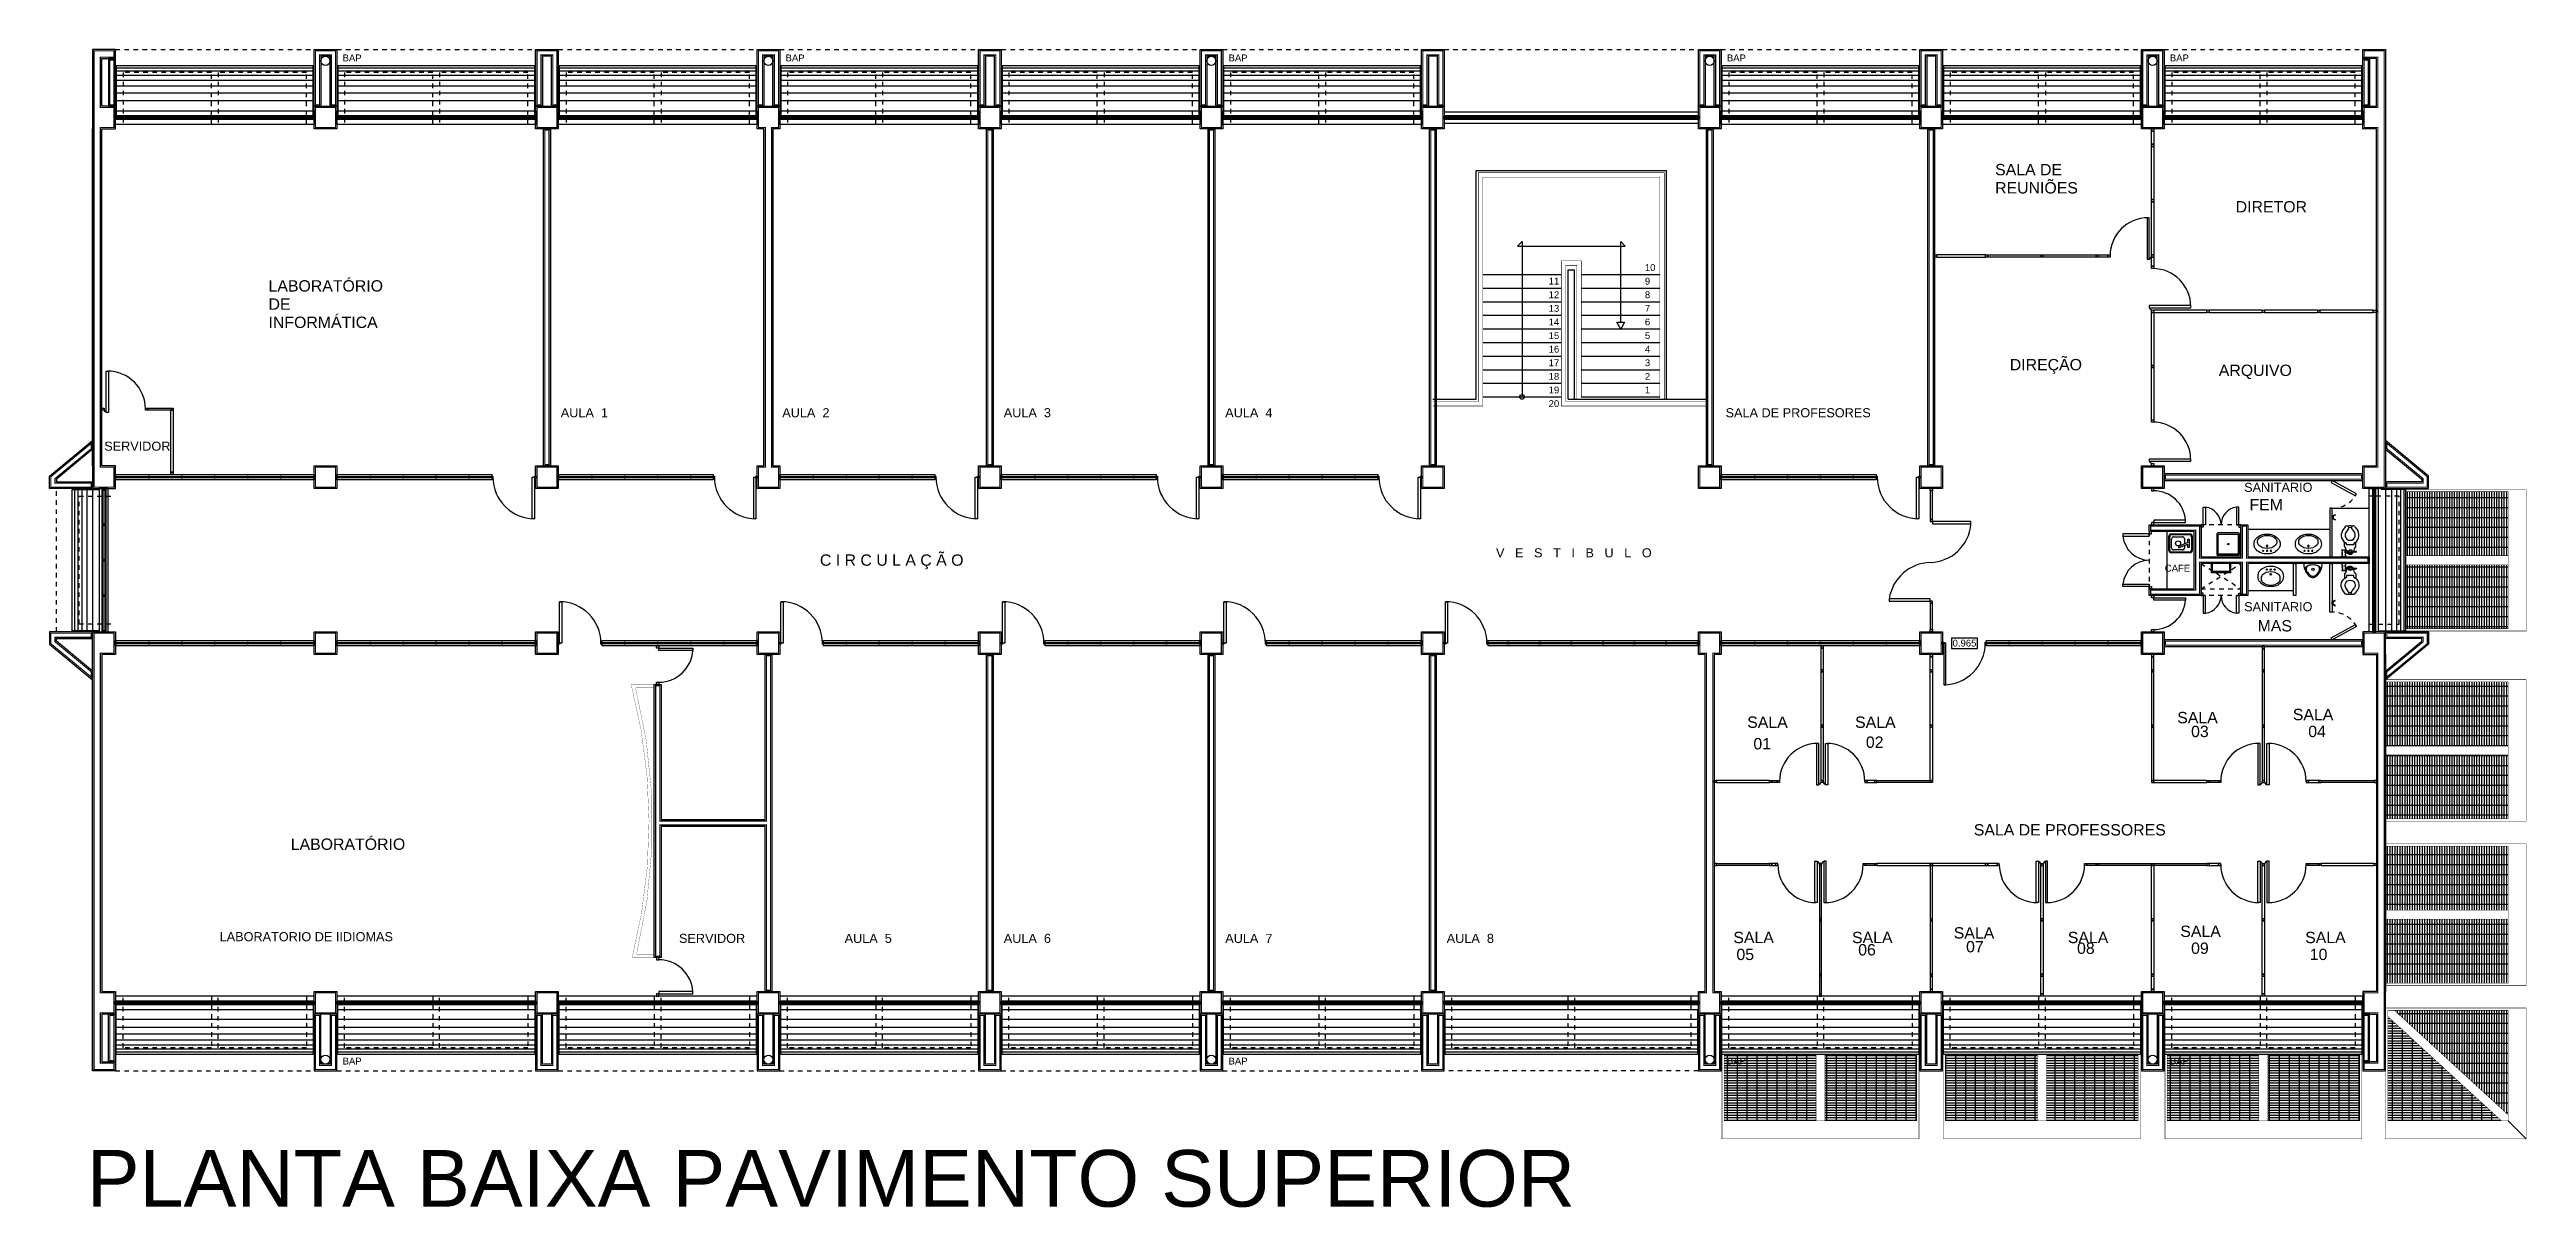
# Model space of a CAD drawing. Header units: millimetres. Extents: x 116 to 181, y 20 to 228.
# Drawn here: x 125.8 to 180.4, y 202.8 to 228.3 of the extents above; entities that cross this region are included whole.
import ezdxf

# ---------------------------------------------------------------- set-up
doc = ezdxf.new("R2010")
doc.units = ezdxf.units.MM
doc.header["$LTSCALE"] = 0.015
doc.header["$MEASUREMENT"] = 0
doc.linetypes.add('DASHED2', pattern=[9.525, 6.35, -3.175])
for name, color, linetype in [('BAP', 7, 'Continuous'), ('CANCELERIA', 7, 'Continuous'), ('COTAS', 7, 'Continuous'), ('ESTRUCTURA', 7, 'Continuous'), ('MAMPARAS', 7, 'Continuous'), ('MUEBLES_BAÑO', 7, 'Continuous'), ('MURO_COMUN', 7, 'Continuous'), ('MURO_TABIQUE_EXT', 7, 'Continuous'), ('PISOS', 7, 'Continuous'), ('PROYECCION', 7, 'Continuous'), ('PTAS', 7, 'Continuous'), ('TEXTO', 7, 'Continuous'), ('TRAZO', 7, 'Continuous')]:
    doc.layers.add(name, color=color, linetype=linetype)
doc.styles.add('ATT', font='txt')
doc.styles.get("Standard").update_dxf_attribs({"font": 'arial.ttf'})
doc.styles.add('style1', font='swiss.ttf')
doc.dimstyles.new('ARQITECTONICAS-100', dxfattribs={"dimtxt": 0.2, "dimasz": 0.2, "dimexe": 0.18, "dimexo": 0.0625, "dimgap": 0.05, "dimtad": 0, "dimtoh": 1, "dimzin": 1, "dimdsep": 46, "dimtxsty": 'style1', "dimblk": 'DOTSMALL', "dimcen": 0.09, "dimse1": 1, "dimse2": 1, "dimadec": 0, "dimazin": 0, "dimtfac": 1, "dimtmove": 0, "dimatfit": 3, "dimldrblk": 'DOTSMALL', "dimfxl": 1, "dimtolj": 1, "dimtzin": 0, "dimarcsym": 0})
pattern_1 = [(0, (-82.631, 34.46717), (0, 0.0546875), []), (90, (-82.631, 34.46717), (-0.21875, 1e-17), [])]
pattern_2 = [(90, (-82.631, 34.46717), (-0.0546875, 3e-18), []), (180, (-82.631, 34.46717), (-3e-17, -0.21875), [])]

msp = doc.modelspace()

# ---------------------------------------------------------------- texts
at = {"layer": 'BAP', "color": 3, "style": 'style1'}
for p in [(132.2948, 228.054), (142.0548, 228.054), (151.8148, 228.054), (162.7948, 228.054), (172.5548, 228.054), (132.2948, 205.934), (151.8148, 205.934), (162.7948, 205.934), (172.5548, 205.934)]:
    msp.add_text('BAP', height=0.15, dxfattribs=at).set_placement(p)
at = {"layer": 'TEXTO', "color": 7, "linetype": 'Continuous'}
for s, height, p in [('SALA DE ', 0.25, (168.7047, 225.5406)), ('REUNIÕES', 0.25, (168.7047, 225.139)), ('DIRETOR', 0.25, (174.0055, 224.7215)), ('LABORATÓRIO', 0.25, (130.6623, 222.977)), ('DE', 0.25, (130.6623, 222.5754)), ('INFORMÁTICA', 0.25, (130.6623, 222.1738)), ('DIREÇÃO', 0.25, (169.0277, 221.2404)), ('ARQUIVO', 0.25, (173.6334, 221.1156)), ('FEM', 0.25, (174.3099, 218.1533)), ('C I R C U L A Ç Ã O', 0.25, (142.8116, 216.9312)), ('MAS', 0.25, (174.4882, 215.4826)), ('SALA ', 0.25, (163.2429, 213.3568)), ('SALA ', 0.25, (165.62, 213.3568)), ('SALA ', 0.25, (172.7174, 213.4585)), ('03', 0.25, (173.023, 213.1534)), ('SALA ', 0.25, (175.2643, 213.5263)), ('04', 0.25, (175.6039, 213.1534)), ('01', 0.25, (163.3787, 212.8822)), ('02', 0.25, (165.8577, 212.9161)), ('SALA DE PROFESSORES', 0.25, (168.2348, 210.9836)), ('LABORATÓRIO', 0.25, (131.1519, 210.6673)), ('SALA ', 0.25, (162.9372, 208.6104)), ('05', 0.25, (163.0052, 208.2375)), ('SALA ', 0.25, (165.5521, 208.6104)), ('06', 0.25, (165.6879, 208.3392)), ('SALA ', 0.25, (167.7934, 208.7121)), ('07', 0.25, (168.065, 208.407)), ('SALA ', 0.25, (170.3063, 208.6104)), ('08', 0.25, (170.5101, 208.3731)), ('SALA ', 0.25, (172.7853, 208.746)), ('09', 0.25, (173.023, 208.3731)), ('SALA ', 0.25, (175.536, 208.6104)), ('10', 0.25, (175.6378, 208.2375)), ('PLANTA BAIXA PAVIMENTO SUPERIOR', 1.25, (126.6557, 202.7993))]:
    msp.add_text(s, height=height, dxfattribs=at).set_placement(p)
at = {"layer": 'TEXTO', "style": 'style1'}
for s, p in [('11', (158.8677, 223.131)), ('9', (160.9877, 223.131)), ('10', (160.9877, 223.431)), ('12', (158.8677, 222.831)), ('13', (158.8677, 222.531)), ('8', (160.9877, 222.831)), ('7', (160.9877, 222.531)), ('14', (158.8677, 222.231)), ('6', (160.9877, 222.231)), ('15', (158.8677, 221.931)), ('16', (158.8677, 221.631)), ('4', (160.9877, 221.631)), ('5', (160.9877, 221.931)), ('17', (158.8677, 221.331)), ('18', (158.8677, 221.031)), ('3', (160.9877, 221.331)), ('2', (160.9877, 221.031)), ('20', (158.8677, 220.431)), ('19', (158.8677, 220.731)), ('1', (160.9877, 220.731)), ('CAFE', (172.4435, 216.8025))]:
    msp.add_text(s, height=0.15, dxfattribs=at).set_placement(p)
at = {"layer": 'TEXTO'}
for s, p in [('AULA  1', (137.1016, 220.2052)), ('AULA  2', (141.9816, 220.2052)), ('AULA  3', (146.8616, 220.2052)), ('AULA  4', (151.7416, 220.2052)), ('SALA DE PROFESORES', (162.7666, 220.2052)), ('SERVIDOR', (127.0418, 219.4676)), ('SANITARIO', (174.1918, 218.5601)), ('V   E   S   T   I   B   U   L   O', (157.7073, 217.1164)), ('SANITARIO', (174.1918, 215.9284)), ('LABORATORIO DE IIDIOMAS', (129.5852, 208.6527)), ('SERVIDOR', (139.7055, 208.6152)), ('AULA  5', (143.3554, 208.6152)), ('AULA  6', (146.8616, 208.6152)), ('AULA  7', (151.7416, 208.6152)), ('AULA  8', (156.6216, 208.6152))]:
    msp.add_text(s, height=0.2, dxfattribs=at).set_placement(p)

# ---------------------------------------------------------------- blocks, each defined once
blk = doc.blocks.new('*D14')
at = {"layer": 'COTAS', "color": 0, "lineweight": -2}
for p, q in [((168.317, 215.338), (167.742, 215.338)), ((167.742, 215.338), (167.742, 215.109)), ((167.742, 215.109), (168.317, 215.109)), ((168.317, 215.109), (168.317, 215.338))]:
    blk.add_line(p, q, dxfattribs=at)
at = {"layer": 'Defpoints', "color": 0}
for p in [(167.547, 215.224), (167.547, 215.224), (168.512, 215.224)]:
    blk.add_point(p, dxfattribs=at)
at = {"layer": 'COTAS', "color": 0, "insert": (168.03, 215.224), "char_height": 0.15, "attachment_point": 5, "style": 'style1'}
blk.add_mtext('\\A1;0.965', dxfattribs=at)
blk = doc.blocks.new('_DOTSMALL')
at = {"color": 0, "linetype": 'ByBlock', "const_width": 0.5}
blk.add_lwpolyline([(-0.0625, 0, 1), (0.0625, 0, 1)], format="xyb", close=True, dxfattribs=at)
blk = doc.blocks.new('15PTOI10')
for p, q in [((0, 7), (1, 6.5)), ((0, 3), (0, 7)), ((1, 3.5), (0, 3)), ((1, 6.5), (1, 6)), ((1, 6), (2.5, 6)), ((2.5, 4), (1, 4)), ((1, 4), (1, 3.5)), ((2.5, 6.5), (3, 6.5)), ((2.5, 6), (2.5, 6.5)), ((2.5, 3.5), (2.5, 4)), ((3, 3.5), (2.5, 3.5)), ((3, 6.5), (3, 6)), ((3, 6), (5, 6)), ((3, 4), (5, 4)), ((3, 4), (3, 3.5)), ((3.5, 0.559017), (3.5, 4)), ((4.5, 0.559017), (4.5, 4)), ((5, 6.5), (5.5, 6.5)), ((5, 6), (5, 6.5)), ((5, 3.5), (5, 4)), ((5.5, 3.5), (5, 3.5)), ((5.5, 6.5), (5.5, 3.5)), ((8.122499, 4.5), (11.638097, 4.5)), ((9.5, -3), (9.5, 3)), ((9.5, 3), (10.675445, 3)), ((22.25, 1.200962), (19.067398, 3.424305)), ((23.75, 3.799038), (20.618758, 5.992044)), ((3, -1.5), (3, -1.118034)), ((3.5, -4.5), (3.75, -2)), ((4.25, -2), (4.5, -4.5)), ((5, -1.5), (5, -1.118034)), ((8.122499, -4.5), (11.638097, -4.5)), ((10.675445, -3), (9.5, -3)), ((22.25, -1.200962), (19.067398, -3.424305)), ((23.75, -3.799038), (20.618758, -5.992044))]:
    blk.add_line(p, q)
blk.add_circle((4, 0), 0.75)
for centre, radius, start, end in [((5, 0), 3, 120, 243.908297), ((4, 0), 1.5, 109.471221, 70.528779), ((5, 0), 3, 90, 99.594068), ((5, 7), 4, 270, 321.317813), ((17, 0), 7, 58.87108, 154.623066), ((17, 0), 4, 58.878836, 301.121164), ((23, 2.5), 1.5, 240, 60), ((17, 0), 6, 350.38296, 9.61704), ((17, 0), 7.5, 346.564633, 13.435367), ((4, -0.75), 1.25, 216.869898, 323.130102), ((4, -4.5), 0.5, 180, 0), ((5, 0), 3, 257.344038, 270), ((5, -7), 4, 38.682187, 90), ((17, 0), 7, 205.376934, 301.12892), ((23, -2.5), 1.5, 300, 120)]:
    blk.add_arc(centre, radius, start, end)
at = {"style": 'ATT'}
for tag, p, flags in [('ROOM_NUMBER', (0, -25.5), 1), ('ITEM', (0, -16.5), 3)]:
    blk.add_attdef(tag, p, '', height=6, dxfattribs=dict(at, flags=flags))
blk = doc.blocks.new('WC1')
at = {"xscale": -0.0254, "yscale": 0.0254, "zscale": 0.0254, "rotation": 270}
blk.add_blockref('15PTOI10', (-0.0762, 0), dxfattribs=at)
blk = doc.blocks.new('A$C34A077CE')
for points in [[(0.4, 0.305), (0, 0.305, 0.056281), (0.003, 0.241, 0.051243), (0.02, 0.176, 0.047086), (0.053, 0.111, 0.038643), (0.088, 0.062, 0.050944), (0.121, 0.031, 0.073316), (0.163, 0.007, 0.092337), (0.2, 0, 0.092337), (0.237, 0.007, 0.073316), (0.279, 0.031, 0.050944), (0.312, 0.062, 0.038643), (0.347, 0.111, 0.047086), (0.38, 0.176, 0.051243), (0.397, 0.241, 0.056281)], [(0.2, 0.155, -0.999985), (0.2, 0.205, -0.999985)]]:
    blk.add_lwpolyline(points, format="xyb", close=True)
for points in [[(0.374, 0.161, 0.078162), (0.375, 0.187, 0.158684), (0.363, 0.216, 0.087457), (0.32, 0.25, 0.073385), (0.272, 0.268, 0.051629), (0.2, 0.275), (0.2, 0.275, 0.051629), (0.128, 0.268, 0.073385), (0.08, 0.25, 0.087457), (0.037, 0.216, 0.158684), (0.025, 0.187, 0.078162), (0.026, 0.161)], [(0.08, 0.25, 0.099174), (0.058, 0.218, 0.110283), (0.052, 0.184, 0.092873), (0.061, 0.143, 0.05733), (0.078, 0.113, 0.037877), (0.112, 0.072, 0.072182), (0.164, 0.034, 0.124936), (0.2, 0.025), (0.2, 0.025, 0.124936), (0.236, 0.034, 0.072182), (0.288, 0.072, 0.037877), (0.322, 0.113, 0.05733), (0.339, 0.143, 0.092873), (0.348, 0.184, 0.110283), (0.342, 0.218, 0.099174), (0.32, 0.25)]]:
    blk.add_lwpolyline(points, format="xyb")
blk = doc.blocks.new('Lavabo1')
for points in [[(0.227, 0.148, 0.224331), (-0.012, 0.243, 0.224331), (-0.252, 0.148, 0.22006), (-0.299, 0.025, 0.22006), (-0.252, -0.099, 0.224331), (-0.012, -0.194, 0.224331), (0.227, -0.099, 0.22006), (0.274, 0.025, 0.22006)], [(0.173, 0.049, 0.232121), (-0.012, 0.121, 0.232121), (-0.198, 0.049, 0.241394), (-0.224, -0.023, 0.241394), (-0.198, -0.094, 0.232121), (-0.012, -0.166, 0.232121), (0.173, -0.094, 0.241394), (0.199, -0.023, 0.241394)]]:
    blk.add_lwpolyline(points, format="xyb", close=True)
for centre, radius in [((-0.098, 0.174), 0.0142), ((-0.012, 0.069), 0.0183), ((-0.012, 0.174), 0.0142), ((0.073, 0.174), 0.0142)]:
    blk.add_circle(centre, radius)
blk = doc.blocks.new('tarja')
at = {"color": 7, "linetype": 'Continuous'}
for p, q in [((-0.201, -0.16), (-0.201, 0.16)), ((-0.153, 0.208), (0.263, 0.208)), ((0.311, 0.16), (0.311, -0.16)), ((0.263, -0.208), (-0.153, -0.208))]:
    blk.add_line(p, q, dxfattribs=at)
at = {"color": 8, "linetype": 'Continuous'}
for p, q in [((-0.185, -0.144), (-0.185, 0.144)), ((-0.144, -0.098), (-0.144, 0.098)), ((-0.137, 0.192), (0.247, 0.192)), ((-0.096, 0.146), (0.096, 0.146)), ((0.144, 0.098), (0.144, -0.013)), ((0.295, 0.144), (0.295, -0.144)), ((0.247, -0.192), (-0.137, -0.192)), ((0.096, -0.146), (-0.096, -0.146)), ((0.144, -0.045), (0.144, -0.098))]:
    blk.add_line(p, q, dxfattribs=at)
at = {"color": 8}
for p, q in [((0.216, 0.016), (0.01, -0.068)), ((0.216, 0.089), (0.241, 0.089)), ((0.216, 0.016), (0.216, 0.089)), ((0.241, 0.089), (0.241, -0.089)), ((0.01, -0.1), (0.216, -0.016)), ((0.01, -0.068), (0.01, -0.1)), ((0.216, -0.089), (0.216, -0.016)), ((0.241, -0.089), (0.216, -0.089))]:
    blk.add_line(p, q, dxfattribs=at)
at = {"color": 8, "linetype": 'Continuous'}
blk.add_circle((0, 0), 0.056, dxfattribs=at)
at = {"color": 7, "linetype": 'Continuous'}
for centre, start, end in [((-0.153, 0.16), 90, 180), ((0.263, 0.16), 0, 90), ((-0.153, -0.16), 180, 270), ((0.263, -0.16), 270, 0)]:
    blk.add_arc(centre, 0.048, start, end, dxfattribs=at)
at = {"color": 8, "linetype": 'Continuous'}
for centre, start, end in [((-0.137, 0.144), 90, 180), ((-0.096, 0.098), 90, 180), ((0.096, 0.098), 0, 90), ((0.247, 0.144), 0, 90), ((-0.137, -0.144), 180, 270), ((-0.096, -0.098), 180, 270), ((0.096, -0.098), 270, 0), ((0.247, -0.144), 270, 0)]:
    blk.add_arc(centre, 0.048, start, end, dxfattribs=at)

# ---------------------------------------------------------------- dimensions: what is measured, and where the dimension line sits
at = {"layer": 'COTAS'}
dim = msp.add_linear_dim(base=(167.5472, 215.2237), p1=(168.5122, 215.2237), p2=(167.5472, 215.2237), dimstyle='ARQITECTONICAS-100', override={"dimscale": 0.75, "dimgap": -0.05, "dimtih": 1, "dimdec": 3, "dimsd1": 1, "dimsd2": 1, "dimtix": 1}, dxfattribs=at)
dim.commit()
dim.dimension.update_dxf_attribs({"geometry": '*D14', "text_midpoint": (168.0297, 215.2237), "dimtype": 160})

# ---------------------------------------------------------------- hatches: boundary and pattern name
at = {"linetype": 'Continuous'}
h = msp.add_hatch(dxfattribs=at)
h.set_pattern_fill('GRATE', color=8, scale=1.75, angle=90, style=0)
h.set_pattern_definition(pattern_2)
h.paths.add_polyline_path([(177.7572, 218.5637), (177.7572, 217.1537), (180.0072, 217.1537), (180.0072, 218.5637)])
h.paths.add_polyline_path([(177.7572, 216.9537), (177.7572, 215.5437), (180.0072, 215.5437), (180.0072, 216.9537)])
h = msp.add_hatch(dxfattribs=at)
h.set_pattern_fill('GRATE', color=8, scale=1.75, angle=90, style=0)
h.set_pattern_definition(pattern_2)
h.paths.add_polyline_path([(180.0072, 214.3694), (177.3072, 214.3694), (177.3072, 212.9594), (180.0072, 212.9594)])
h.paths.add_polyline_path([(180.0072, 212.7594), (177.3072, 212.7594), (177.3072, 211.3494), (180.0072, 211.3494)])
h = msp.add_hatch(dxfattribs=at)
h.set_pattern_fill('GRATE', color=8, scale=1.75, angle=90, style=0)
h.set_pattern_definition(pattern_2)
h.paths.add_polyline_path([(180.0072, 209.3394), (180.0072, 210.7494), (177.3072, 210.7494), (177.3072, 209.3394)])
h.paths.add_polyline_path([(177.3072, 209.1394), (177.3072, 207.7294), (180.0072, 207.7294), (180.0072, 209.1394)])
h = msp.add_hatch(dxfattribs=at)
h.set_pattern_fill('GRATE', color=8, scale=1.75, style=0)
h.set_pattern_definition(pattern_1)
h.paths.add_polyline_path([(177.3572, 206.9936), (177.3572, 204.6937), (179.8594, 204.6937)])
h = msp.add_hatch(dxfattribs=at)
h.set_pattern_fill('GRATE', color=8, scale=1.75, angle=90, style=0)
h.set_pattern_definition(pattern_2)
h.paths.add_polyline_path([(177.505, 207.1294), (180.0072, 204.8296), (180.0072, 207.1294)])
h = msp.add_hatch(dxfattribs=at)
h.set_pattern_fill('GRATE', color=8, scale=1.75, style=0)
h.set_pattern_definition(pattern_1)
h.paths.add_polyline_path([(164.7572, 206.1537), (162.7372, 206.1537), (162.7372, 204.6937), (164.7572, 204.6937)])
h.paths.add_polyline_path([(165.8853, 206.1537), (164.9572, 206.1537), (164.9572, 204.6937), (165.8853, 204.6937)])
h.paths.add_polyline_path([(166.9772, 206.1537), (165.8853, 206.1537), (165.8853, 204.6937), (166.9772, 204.6937)])
h.paths.add_polyline_path([(162.7474, 205.8965), (163.2347, 205.8965), (163.2347, 206.1215), (162.7474, 206.1215)], flags=24)
h = msp.add_hatch(dxfattribs=at)
h.set_pattern_fill('GRATE', color=8, scale=1.75, style=0)
h.set_pattern_definition(pattern_1)
h.paths.add_polyline_path([(169.6372, 206.1537), (167.6172, 206.1537), (167.6172, 204.6937), (169.6372, 204.6937)])
h.paths.add_polyline_path([(169.8372, 204.6937), (171.8572, 204.6937), (171.8572, 206.1537), (169.8372, 206.1537)])
h = msp.add_hatch(dxfattribs=at)
h.set_pattern_fill('GRATE', color=8, scale=1.75, style=0)
h.set_pattern_definition([(0, (-72.871, 34.46717), (0, 0.0546875), []), (90, (-72.871, 34.46717), (-0.21875, 1e-17), [])])
h.paths.add_polyline_path([(174.5172, 206.1537), (172.4972, 206.1537), (172.4972, 204.6937), (174.5172, 204.6937)])
h.paths.add_polyline_path([(175.6453, 206.1537), (174.7172, 206.1537), (174.7172, 204.6937), (175.6453, 204.6937)])
h.paths.add_polyline_path([(176.7372, 206.1537), (175.6453, 206.1537), (175.6453, 204.6937), (176.7372, 204.6937)])
h.paths.add_polyline_path([(172.5074, 205.8965), (172.9947, 205.8965), (172.9947, 206.1215), (172.5074, 206.1215)], flags=24)

# ---------------------------------------------------------------- linework, layer by layer
for p, q in [((158.2822, 224.0784), (158.1822, 223.9784)), ((158.1822, 223.9784), (160.5554, 223.9784)), ((160.4554, 222.2983), (160.4554, 224.0784)), ((160.5554, 223.9784), (160.4554, 224.0784)), ((172.4922, 216.4237), (172.4922, 217.6837)), ((176.0822, 217.7287), (174.2722, 217.7287)), ((175.2822, 216.3787), (174.2722, 216.3787))]:
    msp.add_line(p, q, dxfattribs=at)
msp.add_line((158.2822, 224.0784), (158.2822, 220.6537))
at = {"color": 1, "linetype": 'Continuous'}
msp.add_line((176.1072, 218.1987), (176.9472, 218.1987), dxfattribs=at)
at = {"color": 7, "linetype": 'Continuous'}
msp.add_line((180.0072, 204.6937), (180.4072, 204.2937), dxfattribs=at)
msp.add_lwpolyline([(160.4554, 222.1483), (160.3688, 222.2983), (160.542, 222.2983)], close=True)
at = {"color": 4, "linetype": 'Continuous'}
for points in [[(173.8922, 216.9787), (173.8922, 216.7787), (173.4722, 216.7787), (173.4722, 216.9787)], [(173.8672, 216.9787), (173.8672, 216.8037), (173.4972, 216.8037), (173.4972, 216.9787)]]:
    msp.add_lwpolyline(points, dxfattribs=at)
at = {"color": 7, "linetype": 'Continuous', "const_width": 0.01}
for points in [[(180.0072, 217.1537), (177.7572, 217.1537)], [(180.0072, 216.9537), (177.7572, 216.9537)], [(180.0072, 212.9594), (177.3072, 212.9594)], [(180.0072, 212.7594), (177.3072, 212.7594)], [(180.0072, 209.3394), (177.3072, 209.3394)], [(180.0072, 209.1394), (177.3072, 209.1394)], [(179.8594, 204.6937), (177.3572, 206.9936)], [(180.0072, 204.8296), (177.505, 207.1294)], [(164.7572, 204.6937), (164.7572, 206.1537)], [(164.9572, 204.6937), (164.9572, 206.1537)], [(169.6372, 204.6937), (169.6372, 206.1537)], [(169.8372, 204.6937), (169.8372, 206.1537)], [(174.5172, 204.6937), (174.5172, 206.1537)], [(174.7172, 204.6937), (174.7172, 206.1537)]]:
    msp.add_lwpolyline(points, dxfattribs=at)
at = {"const_width": 0.005}
msp.add_lwpolyline([(139.1622, 208.3687), (138.7716, 208.3687, 0.1232774), (138.7491, 214.2387), (139.1622, 214.2387), (139.1622, 214.3137), (138.6522, 214.3137, -0.1273448), (138.6755, 208.2937), (139.1622, 208.2937)], format="xyb", close=True, dxfattribs=at)
at = {"color": 8, "linetype": 'Continuous', "const_width": 0.001}
for points in [[(167.0272, 204.6937), (162.6872, 204.6937)], [(171.9072, 204.6937), (167.5672, 204.6937)]]:
    msp.add_lwpolyline(points, dxfattribs=at)
msp.add_circle((158.2822, 220.6537), 0.05)
at = {"layer": 'BAP', "color": 3}
for centre in [(131.9172, 228.0637), (141.6772, 228.0637), (151.4372, 228.0637), (162.4172, 228.0637), (172.1772, 228.0637), (131.9172, 206.0437), (141.6772, 206.0437), (151.4372, 206.0437), (162.4172, 206.0437), (172.1772, 206.0437)]:
    msp.add_circle(centre, 0.1, dxfattribs=at)
at = {"layer": 'CANCELERIA', "color": 6, "linetype": 'Continuous', "ltscale": 2}
for p, q in [((164.8697, 213.4187), (164.8697, 213.6114)), ((174.6422, 213.4187), (174.6422, 213.6114)), ((164.8322, 209.0987), (164.8322, 208.906)), ((169.7622, 209.0987), (169.7622, 208.906)), ((174.6422, 209.0987), (174.6422, 208.906))]:
    msp.add_line(p, q, dxfattribs=at)
at = {"layer": 'CANCELERIA', "color": 9}
for points in [[(127.2872, 226.7762), (131.6672, 226.7762), (131.6672, 226.8512), (127.2872, 226.8512)], [(132.1672, 226.7762), (136.5472, 226.7762), (136.5472, 226.8512), (132.1672, 226.8512)], [(137.0472, 226.7762), (141.4272, 226.7762), (141.4272, 226.8512), (137.0472, 226.8512)], [(141.9272, 226.7762), (146.3072, 226.7762), (146.3072, 226.8512), (141.9272, 226.8512)], [(146.8072, 226.7762), (151.1872, 226.7762), (151.1872, 226.8512), (146.8072, 226.8512)], [(151.6872, 226.7762), (156.0672, 226.7762), (156.0672, 226.8512), (151.6872, 226.8512)], [(156.5672, 226.7762), (162.1672, 226.7762), (162.1672, 226.8512), (156.5672, 226.8512)], [(162.6672, 226.7762), (167.0472, 226.7762), (167.0472, 226.8512), (162.6672, 226.8512)], [(167.5472, 226.7762), (171.9272, 226.7762), (171.9272, 226.8512), (167.5472, 226.8512)], [(172.4272, 226.7762), (176.8072, 226.7762), (176.8072, 226.8512), (172.4272, 226.8512)], [(127.2872, 207.2562), (131.6672, 207.2562), (131.6672, 207.3312), (127.2872, 207.3312)], [(132.1672, 207.2562), (136.5472, 207.2562), (136.5472, 207.3312), (132.1672, 207.3312)], [(137.0472, 207.2562), (141.4272, 207.2562), (141.4272, 207.3312), (137.0472, 207.3312)], [(141.9272, 207.2562), (146.3072, 207.2562), (146.3072, 207.3312), (141.9272, 207.3312)], [(146.8072, 207.2562), (151.1872, 207.2562), (151.1872, 207.3312), (146.8072, 207.3312)], [(151.6872, 207.2562), (156.0672, 207.2562), (156.0672, 207.3312), (151.6872, 207.3312)], [(156.5672, 207.2562), (162.1672, 207.2562), (162.1672, 207.3312), (156.5672, 207.3312)], [(162.6672, 207.2562), (167.0472, 207.2562), (167.0472, 207.3312), (162.6672, 207.3312)], [(167.5472, 207.2562), (171.9272, 207.2562), (171.9272, 207.3312), (167.5472, 207.3312)], [(172.4272, 207.2562), (176.8072, 207.2562), (176.8072, 207.3312), (172.4272, 207.3312)]]:
    msp.add_lwpolyline(points, close=True, dxfattribs=at)
at = {"layer": 'CANCELERIA', "color": 5}
for points in [[(127.2872, 226.8512), (127.3122, 226.8512), (127.3122, 226.7762), (127.2872, 226.7762)], [(127.3122, 226.8287), (128.013, 226.8287), (128.013, 226.7987), (127.3122, 226.7987)], [(128.013, 226.8512), (128.038, 226.8512), (128.038, 226.7762), (128.013, 226.7762)], [(128.038, 226.8287), (128.7389, 226.8287), (128.7389, 226.7987), (128.038, 226.7987)], [(128.7389, 226.8512), (128.7639, 226.8512), (128.7639, 226.7762), (128.7389, 226.7762)], [(128.7639, 226.8287), (129.4647, 226.8287), (129.4647, 226.7987), (128.7639, 226.7987)], [(129.4647, 226.8512), (129.4897, 226.8512), (129.4897, 226.7762), (129.4647, 226.7762)], [(129.4897, 226.8287), (130.1905, 226.8287), (130.1905, 226.7987), (129.4897, 226.7987)], [(130.1905, 226.8512), (130.2155, 226.8512), (130.2155, 226.7762), (130.1905, 226.7762)], [(130.2155, 226.8287), (130.9164, 226.8287), (130.9164, 226.7987), (130.2155, 226.7987)], [(130.9164, 226.8512), (130.9414, 226.8512), (130.9414, 226.7762), (130.9164, 226.7762)], [(130.9414, 226.8287), (131.6422, 226.8287), (131.6422, 226.7987), (130.9414, 226.7987)], [(131.6422, 226.8512), (131.6672, 226.8512), (131.6672, 226.7762), (131.6422, 226.7762)], [(132.1672, 226.8512), (132.1922, 226.8512), (132.1922, 226.7762), (132.1672, 226.7762)], [(132.1922, 226.8287), (132.893, 226.8287), (132.893, 226.7987), (132.1922, 226.7987)], [(132.893, 226.8512), (132.918, 226.8512), (132.918, 226.7762), (132.893, 226.7762)], [(132.918, 226.8287), (133.6189, 226.8287), (133.6189, 226.7987), (132.918, 226.7987)], [(133.6189, 226.8512), (133.6439, 226.8512), (133.6439, 226.7762), (133.6189, 226.7762)], [(133.6439, 226.8287), (134.3447, 226.8287), (134.3447, 226.7987), (133.6439, 226.7987)], [(134.3447, 226.8512), (134.3697, 226.8512), (134.3697, 226.7762), (134.3447, 226.7762)], [(134.3697, 226.8287), (135.0705, 226.8287), (135.0705, 226.7987), (134.3697, 226.7987)], [(135.0705, 226.8512), (135.0955, 226.8512), (135.0955, 226.7762), (135.0705, 226.7762)], [(135.0955, 226.8287), (135.7964, 226.8287), (135.7964, 226.7987), (135.0955, 226.7987)], [(135.7964, 226.8512), (135.8214, 226.8512), (135.8214, 226.7762), (135.7964, 226.7762)], [(135.8214, 226.8287), (136.5222, 226.8287), (136.5222, 226.7987), (135.8214, 226.7987)], [(136.5222, 226.8512), (136.5472, 226.8512), (136.5472, 226.7762), (136.5222, 226.7762)], [(137.0472, 226.8512), (137.0722, 226.8512), (137.0722, 226.7762), (137.0472, 226.7762)], [(137.0722, 226.8287), (137.773, 226.8287), (137.773, 226.7987), (137.0722, 226.7987)], [(137.773, 226.8512), (137.798, 226.8512), (137.798, 226.7762), (137.773, 226.7762)], [(137.798, 226.8287), (138.4989, 226.8287), (138.4989, 226.7987), (137.798, 226.7987)], [(138.4989, 226.8512), (138.5239, 226.8512), (138.5239, 226.7762), (138.4989, 226.7762)], [(138.5239, 226.8287), (139.2247, 226.8287), (139.2247, 226.7987), (138.5239, 226.7987)], [(139.2247, 226.8512), (139.2497, 226.8512), (139.2497, 226.7762), (139.2247, 226.7762)], [(139.2497, 226.8287), (139.9505, 226.8287), (139.9505, 226.7987), (139.2497, 226.7987)], [(139.9505, 226.8512), (139.9755, 226.8512), (139.9755, 226.7762), (139.9505, 226.7762)], [(139.9755, 226.8287), (140.6764, 226.8287), (140.6764, 226.7987), (139.9755, 226.7987)], [(140.6764, 226.8512), (140.7014, 226.8512), (140.7014, 226.7762), (140.6764, 226.7762)], [(140.7014, 226.8287), (141.4022, 226.8287), (141.4022, 226.7987), (140.7014, 226.7987)], [(141.4022, 226.8512), (141.4272, 226.8512), (141.4272, 226.7762), (141.4022, 226.7762)], [(141.9272, 226.8512), (141.9522, 226.8512), (141.9522, 226.7762), (141.9272, 226.7762)], [(141.9522, 226.8287), (142.653, 226.8287), (142.653, 226.7987), (141.9522, 226.7987)], [(142.653, 226.8512), (142.678, 226.8512), (142.678, 226.7762), (142.653, 226.7762)], [(142.678, 226.8287), (143.3789, 226.8287), (143.3789, 226.7987), (142.678, 226.7987)], [(143.3789, 226.8512), (143.4039, 226.8512), (143.4039, 226.7762), (143.3789, 226.7762)], [(143.4039, 226.8287), (144.1047, 226.8287), (144.1047, 226.7987), (143.4039, 226.7987)], [(144.1047, 226.8512), (144.1297, 226.8512), (144.1297, 226.7762), (144.1047, 226.7762)], [(144.1297, 226.8287), (144.8305, 226.8287), (144.8305, 226.7987), (144.1297, 226.7987)], [(144.8305, 226.8512), (144.8555, 226.8512), (144.8555, 226.7762), (144.8305, 226.7762)], [(144.8555, 226.8287), (145.5564, 226.8287), (145.5564, 226.7987), (144.8555, 226.7987)], [(145.5564, 226.8512), (145.5814, 226.8512), (145.5814, 226.7762), (145.5564, 226.7762)], [(145.5814, 226.8287), (146.2822, 226.8287), (146.2822, 226.7987), (145.5814, 226.7987)], [(146.2822, 226.8512), (146.3072, 226.8512), (146.3072, 226.7762), (146.2822, 226.7762)], [(146.8072, 226.8512), (146.8322, 226.8512), (146.8322, 226.7762), (146.8072, 226.7762)], [(146.8322, 226.8287), (147.533, 226.8287), (147.533, 226.7987), (146.8322, 226.7987)], [(147.533, 226.8512), (147.558, 226.8512), (147.558, 226.7762), (147.533, 226.7762)], [(147.558, 226.8287), (148.2589, 226.8287), (148.2589, 226.7987), (147.558, 226.7987)], [(148.2589, 226.8512), (148.2839, 226.8512), (148.2839, 226.7762), (148.2589, 226.7762)], [(148.2839, 226.8287), (148.9847, 226.8287), (148.9847, 226.7987), (148.2839, 226.7987)], [(148.9847, 226.8512), (149.0097, 226.8512), (149.0097, 226.7762), (148.9847, 226.7762)], [(149.0097, 226.8287), (149.7105, 226.8287), (149.7105, 226.7987), (149.0097, 226.7987)], [(149.7105, 226.8512), (149.7355, 226.8512), (149.7355, 226.7762), (149.7105, 226.7762)], [(149.7355, 226.8287), (150.4364, 226.8287), (150.4364, 226.7987), (149.7355, 226.7987)], [(150.4364, 226.8512), (150.4614, 226.8512), (150.4614, 226.7762), (150.4364, 226.7762)], [(150.4614, 226.8287), (151.1622, 226.8287), (151.1622, 226.7987), (150.4614, 226.7987)], [(151.1622, 226.8512), (151.1872, 226.8512), (151.1872, 226.7762), (151.1622, 226.7762)], [(151.6872, 226.8512), (151.7122, 226.8512), (151.7122, 226.7762), (151.6872, 226.7762)], [(151.7122, 226.8287), (152.413, 226.8287), (152.413, 226.7987), (151.7122, 226.7987)], [(152.413, 226.8512), (152.438, 226.8512), (152.438, 226.7762), (152.413, 226.7762)], [(152.438, 226.8287), (153.1389, 226.8287), (153.1389, 226.7987), (152.438, 226.7987)], [(153.1389, 226.8512), (153.1639, 226.8512), (153.1639, 226.7762), (153.1389, 226.7762)], [(153.1639, 226.8287), (153.8647, 226.8287), (153.8647, 226.7987), (153.1639, 226.7987)], [(153.8647, 226.8512), (153.8897, 226.8512), (153.8897, 226.7762), (153.8647, 226.7762)], [(153.8897, 226.8287), (154.5905, 226.8287), (154.5905, 226.7987), (153.8897, 226.7987)], [(154.5905, 226.8512), (154.6155, 226.8512), (154.6155, 226.7762), (154.5905, 226.7762)], [(154.6155, 226.8287), (155.3164, 226.8287), (155.3164, 226.7987), (154.6155, 226.7987)], [(155.3164, 226.8512), (155.3414, 226.8512), (155.3414, 226.7762), (155.3164, 226.7762)], [(155.3414, 226.8287), (156.0422, 226.8287), (156.0422, 226.7987), (155.3414, 226.7987)], [(156.0422, 226.8512), (156.0672, 226.8512), (156.0672, 226.7762), (156.0422, 226.7762)], [(156.6047, 226.7762), (156.5672, 226.7762), (156.5672, 226.8512), (156.6047, 226.8512)], [(156.6047, 226.8287), (157.2625, 226.8287), (157.2625, 226.7987), (156.6047, 226.7987)], [(157.3, 226.7762), (157.2625, 226.7762), (157.2625, 226.8512), (157.3, 226.8512)], [(157.3, 226.8287), (157.9578, 226.8287), (157.9578, 226.7987), (157.3, 226.7987)], [(157.9953, 226.7762), (157.9578, 226.7762), (157.9578, 226.8512), (157.9953, 226.8512)], [(157.9953, 226.8287), (158.6531, 226.8287), (158.6531, 226.7987), (157.9953, 226.7987)], [(158.6906, 226.7762), (158.6531, 226.7762), (158.6531, 226.8512), (158.6906, 226.8512)], [(158.6906, 226.8287), (159.3485, 226.8287), (159.3485, 226.7987), (158.6906, 226.7987)], [(159.386, 226.7762), (159.3485, 226.7762), (159.3485, 226.8512), (159.386, 226.8512)], [(159.386, 226.8287), (160.0438, 226.8287), (160.0438, 226.7987), (159.386, 226.7987)], [(160.0813, 226.7762), (160.0438, 226.7762), (160.0438, 226.8512), (160.0813, 226.8512)], [(160.0813, 226.8287), (160.7391, 226.8287), (160.7391, 226.7987), (160.0813, 226.7987)], [(160.7766, 226.7762), (160.7391, 226.7762), (160.7391, 226.8512), (160.7766, 226.8512)], [(160.7766, 226.8287), (161.4344, 226.8287), (161.4344, 226.7987), (160.7766, 226.7987)], [(161.4719, 226.7762), (161.4344, 226.7762), (161.4344, 226.8512), (161.4719, 226.8512)], [(161.4719, 226.8287), (162.1297, 226.8287), (162.1297, 226.7987), (161.4719, 226.7987)], [(162.1672, 226.7762), (162.1297, 226.7762), (162.1297, 226.8512), (162.1672, 226.8512)], [(162.6672, 226.8512), (162.6922, 226.8512), (162.6922, 226.7762), (162.6672, 226.7762)], [(162.6922, 226.8287), (163.393, 226.8287), (163.393, 226.7987), (162.6922, 226.7987)], [(163.393, 226.8512), (163.418, 226.8512), (163.418, 226.7762), (163.393, 226.7762)], [(163.418, 226.8287), (164.1189, 226.8287), (164.1189, 226.7987), (163.418, 226.7987)], [(164.1189, 226.8512), (164.1439, 226.8512), (164.1439, 226.7762), (164.1189, 226.7762)], [(164.1439, 226.8287), (164.8447, 226.8287), (164.8447, 226.7987), (164.1439, 226.7987)], [(164.8447, 226.8512), (164.8697, 226.8512), (164.8697, 226.7762), (164.8447, 226.7762)], [(164.8697, 226.8287), (165.5705, 226.8287), (165.5705, 226.7987), (164.8697, 226.7987)], [(165.5705, 226.8512), (165.5955, 226.8512), (165.5955, 226.7762), (165.5705, 226.7762)], [(165.5955, 226.8287), (166.2964, 226.8287), (166.2964, 226.7987), (165.5955, 226.7987)], [(166.2964, 226.8512), (166.3214, 226.8512), (166.3214, 226.7762), (166.2964, 226.7762)], [(166.3214, 226.8287), (167.0222, 226.8287), (167.0222, 226.7987), (166.3214, 226.7987)], [(167.0222, 226.8512), (167.0472, 226.8512), (167.0472, 226.7762), (167.0222, 226.7762)], [(167.5472, 226.8512), (167.5722, 226.8512), (167.5722, 226.7762), (167.5472, 226.7762)], [(167.5722, 226.8287), (168.273, 226.8287), (168.273, 226.7987), (167.5722, 226.7987)], [(168.273, 226.8512), (168.298, 226.8512), (168.298, 226.7762), (168.273, 226.7762)], [(168.298, 226.8287), (168.9989, 226.8287), (168.9989, 226.7987), (168.298, 226.7987)], [(168.9989, 226.8512), (169.0239, 226.8512), (169.0239, 226.7762), (168.9989, 226.7762)], [(169.0239, 226.8287), (169.7247, 226.8287), (169.7247, 226.7987), (169.0239, 226.7987)], [(169.7247, 226.8512), (169.7497, 226.8512), (169.7497, 226.7762), (169.7247, 226.7762)], [(169.7497, 226.8287), (170.4505, 226.8287), (170.4505, 226.7987), (169.7497, 226.7987)], [(170.4505, 226.8512), (170.4755, 226.8512), (170.4755, 226.7762), (170.4505, 226.7762)], [(170.4755, 226.8287), (171.1764, 226.8287), (171.1764, 226.7987), (170.4755, 226.7987)], [(171.1764, 226.8512), (171.2014, 226.8512), (171.2014, 226.7762), (171.1764, 226.7762)], [(171.2014, 226.8287), (171.9022, 226.8287), (171.9022, 226.7987), (171.2014, 226.7987)], [(171.9022, 226.8512), (171.9272, 226.8512), (171.9272, 226.7762), (171.9022, 226.7762)], [(172.4272, 226.8512), (172.4522, 226.8512), (172.4522, 226.7762), (172.4272, 226.7762)], [(172.4522, 226.8287), (173.153, 226.8287), (173.153, 226.7987), (172.4522, 226.7987)], [(173.153, 226.8512), (173.178, 226.8512), (173.178, 226.7762), (173.153, 226.7762)], [(173.178, 226.8287), (173.8789, 226.8287), (173.8789, 226.7987), (173.178, 226.7987)], [(173.8789, 226.8512), (173.9039, 226.8512), (173.9039, 226.7762), (173.8789, 226.7762)], [(173.9039, 226.8287), (174.6047, 226.8287), (174.6047, 226.7987), (173.9039, 226.7987)], [(174.6047, 226.8512), (174.6297, 226.8512), (174.6297, 226.7762), (174.6047, 226.7762)], [(174.6297, 226.8287), (175.3305, 226.8287), (175.3305, 226.7987), (174.6297, 226.7987)], [(175.3305, 226.8512), (175.3555, 226.8512), (175.3555, 226.7762), (175.3305, 226.7762)], [(175.3555, 226.8287), (176.0564, 226.8287), (176.0564, 226.7987), (175.3555, 226.7987)], [(176.0564, 226.8512), (176.0814, 226.8512), (176.0814, 226.7762), (176.0564, 226.7762)], [(176.0814, 226.8287), (176.7822, 226.8287), (176.7822, 226.7987), (176.0814, 226.7987)], [(176.7822, 226.8512), (176.8072, 226.8512), (176.8072, 226.7762), (176.7822, 226.7762)], [(127.2872, 218.9087), (127.3122, 218.9087), (127.3122, 218.8587), (127.2872, 218.8587)], [(127.3122, 218.8987), (128.013, 218.8987), (128.013, 218.8687), (127.3122, 218.8687)], [(128.013, 218.9087), (128.038, 218.9087), (128.038, 218.8587), (128.013, 218.8587)], [(128.038, 218.8987), (128.7389, 218.8987), (128.7389, 218.8687), (128.038, 218.8687)], [(128.7389, 218.9087), (128.7639, 218.9087), (128.7639, 218.8587), (128.7389, 218.8587)], [(128.7639, 218.8987), (129.4647, 218.8987), (129.4647, 218.8687), (128.7639, 218.8687)], [(129.4647, 218.9087), (129.4897, 218.9087), (129.4897, 218.8587), (129.4647, 218.8587)], [(129.4897, 218.8987), (130.1905, 218.8987), (130.1905, 218.8687), (129.4897, 218.8687)], [(130.1905, 218.9087), (130.2155, 218.9087), (130.2155, 218.8587), (130.1905, 218.8587)], [(130.2155, 218.8987), (130.9164, 218.8987), (130.9164, 218.8687), (130.2155, 218.8687)], [(130.9164, 218.9087), (130.9414, 218.9087), (130.9414, 218.8587), (130.9164, 218.8587)], [(130.9414, 218.8987), (131.6422, 218.8987), (131.6422, 218.8687), (130.9414, 218.8687)], [(131.6422, 218.9087), (131.6672, 218.9087), (131.6672, 218.8587), (131.6422, 218.8587)], [(132.1672, 218.9087), (132.1922, 218.9087), (132.1922, 218.8587), (132.1672, 218.8587)], [(132.893, 218.8687), (132.1922, 218.8687), (132.1922, 218.8987), (132.893, 218.8987)], [(132.893, 218.9087), (132.918, 218.9087), (132.918, 218.8587), (132.893, 218.8587)], [(133.6189, 218.8687), (132.918, 218.8687), (132.918, 218.8987), (133.6189, 218.8987)], [(133.6189, 218.9087), (133.6439, 218.9087), (133.6439, 218.8587), (133.6189, 218.8587)], [(134.3447, 218.8687), (133.6439, 218.8687), (133.6439, 218.8987), (134.3447, 218.8987)], [(134.3447, 218.9087), (134.3697, 218.9087), (134.3697, 218.8587), (134.3447, 218.8587)], [(135.0705, 218.8687), (134.3697, 218.8687), (134.3697, 218.8987), (135.0705, 218.8987)], [(135.0705, 218.9087), (135.0955, 218.9087), (135.0955, 218.8587), (135.0705, 218.8587)], [(135.5822, 218.8687), (135.0955, 218.8687), (135.0955, 218.8987), (135.5822, 218.8987)], [(137.0472, 218.9087), (137.0722, 218.9087), (137.0722, 218.8587), (137.0472, 218.8587)], [(137.773, 218.8687), (137.0722, 218.8687), (137.0722, 218.8987), (137.773, 218.8987)], [(137.773, 218.9087), (137.798, 218.9087), (137.798, 218.8587), (137.773, 218.8587)], [(138.4989, 218.8687), (137.798, 218.8687), (137.798, 218.8987), (138.4989, 218.8987)], [(138.4989, 218.9087), (138.5239, 218.9087), (138.5239, 218.8587), (138.4989, 218.8587)], [(139.2247, 218.8687), (138.5239, 218.8687), (138.5239, 218.8987), (139.2247, 218.8987)], [(139.2247, 218.9087), (139.2497, 218.9087), (139.2497, 218.8587), (139.2247, 218.8587)], [(139.9505, 218.8687), (139.2497, 218.8687), (139.2497, 218.8987), (139.9505, 218.8987)], [(139.9505, 218.9087), (139.9755, 218.9087), (139.9755, 218.8587), (139.9505, 218.8587)], [(140.4622, 218.8687), (139.9755, 218.8687), (139.9755, 218.8987), (140.4622, 218.8987)], [(141.9272, 218.9087), (141.9522, 218.9087), (141.9522, 218.8587), (141.9272, 218.8587)], [(142.653, 218.8687), (141.9522, 218.8687), (141.9522, 218.8987), (142.653, 218.8987)], [(142.653, 218.9087), (142.678, 218.9087), (142.678, 218.8587), (142.653, 218.8587)], [(143.3789, 218.8687), (142.678, 218.8687), (142.678, 218.8987), (143.3789, 218.8987)], [(143.3789, 218.9087), (143.4039, 218.9087), (143.4039, 218.8587), (143.3789, 218.8587)], [(144.1047, 218.8687), (143.4039, 218.8687), (143.4039, 218.8987), (144.1047, 218.8987)], [(144.1047, 218.9087), (144.1297, 218.9087), (144.1297, 218.8587), (144.1047, 218.8587)], [(144.8305, 218.8687), (144.1297, 218.8687), (144.1297, 218.8987), (144.8305, 218.8987)], [(144.8305, 218.9087), (144.8555, 218.9087), (144.8555, 218.8587), (144.8305, 218.8587)], [(145.3422, 218.8687), (144.8555, 218.8687), (144.8555, 218.8987), (145.3422, 218.8987)], [(146.8072, 218.9087), (146.8322, 218.9087), (146.8322, 218.8587), (146.8072, 218.8587)], [(147.533, 218.8687), (146.8322, 218.8687), (146.8322, 218.8987), (147.533, 218.8987)], [(147.533, 218.9087), (147.558, 218.9087), (147.558, 218.8587), (147.533, 218.8587)], [(148.2589, 218.8687), (147.558, 218.8687), (147.558, 218.8987), (148.2589, 218.8987)], [(148.2589, 218.9087), (148.2839, 218.9087), (148.2839, 218.8587), (148.2589, 218.8587)], [(148.9847, 218.8687), (148.2839, 218.8687), (148.2839, 218.8987), (148.9847, 218.8987)], [(148.9847, 218.9087), (149.0097, 218.9087), (149.0097, 218.8587), (148.9847, 218.8587)], [(149.7105, 218.8687), (149.0097, 218.8687), (149.0097, 218.8987), (149.7105, 218.8987)], [(149.7105, 218.9087), (149.7355, 218.9087), (149.7355, 218.8587), (149.7105, 218.8587)], [(150.2222, 218.8687), (149.7355, 218.8687), (149.7355, 218.8987), (150.2222, 218.8987)], [(151.6872, 218.9087), (151.7122, 218.9087), (151.7122, 218.8587), (151.6872, 218.8587)], [(152.413, 218.8687), (151.7122, 218.8687), (151.7122, 218.8987), (152.413, 218.8987)], [(152.413, 218.9087), (152.438, 218.9087), (152.438, 218.8587), (152.413, 218.8587)], [(153.1389, 218.8687), (152.438, 218.8687), (152.438, 218.8987), (153.1389, 218.8987)], [(153.1389, 218.9087), (153.1639, 218.9087), (153.1639, 218.8587), (153.1389, 218.8587)], [(153.8647, 218.8687), (153.1639, 218.8687), (153.1639, 218.8987), (153.8647, 218.8987)], [(153.8647, 218.9087), (153.8897, 218.9087), (153.8897, 218.8587), (153.8647, 218.8587)], [(154.5905, 218.8687), (153.8897, 218.8687), (153.8897, 218.8987), (154.5905, 218.8987)], [(154.5905, 218.9087), (154.6155, 218.9087), (154.6155, 218.8587), (154.5905, 218.8587)], [(155.1022, 218.8687), (154.6155, 218.8687), (154.6155, 218.8987), (155.1022, 218.8987)], [(162.6672, 218.9087), (162.6922, 218.9087), (162.6922, 218.8587), (162.6672, 218.8587)], [(163.393, 218.8687), (162.6922, 218.8687), (162.6922, 218.8987), (163.393, 218.8987)], [(163.393, 218.9087), (163.418, 218.9087), (163.418, 218.8587), (163.393, 218.8587)], [(164.1189, 218.8687), (163.418, 218.8687), (163.418, 218.8987), (164.1189, 218.8987)], [(164.1189, 218.9087), (164.1439, 218.9087), (164.1439, 218.8587), (164.1189, 218.8587)], [(164.8447, 218.8687), (164.1439, 218.8687), (164.1439, 218.8987), (164.8447, 218.8987)], [(164.8447, 218.9087), (164.8697, 218.9087), (164.8697, 218.8587), (164.8447, 218.8587)], [(165.5705, 218.8687), (164.8697, 218.8687), (164.8697, 218.8987), (165.5705, 218.8987)], [(165.5705, 218.9087), (165.5955, 218.9087), (165.5955, 218.8587), (165.5705, 218.8587)], [(166.0822, 218.8687), (165.5955, 218.8687), (165.5955, 218.8987), (166.0822, 218.8987)], [(126.9997, 218.6087), (126.9997, 218.6337), (127.0747, 218.6337), (127.0747, 218.6087)], [(127.0222, 217.85), (127.0222, 218.6087), (127.0522, 218.6087), (127.0522, 217.85)], [(177.0947, 218.6087), (177.0947, 218.6337), (177.0197, 218.6337), (177.0197, 218.6087)], [(177.0722, 217.85), (177.0722, 218.6087), (177.0422, 218.6087), (177.0422, 217.85)], [(126.9997, 217.825), (126.9997, 217.85), (127.0747, 217.85), (127.0747, 217.825)], [(127.0222, 217.0662), (127.0222, 217.825), (127.0522, 217.825), (127.0522, 217.0662)], [(177.0947, 217.825), (177.0947, 217.85), (177.0197, 217.85), (177.0197, 217.825)], [(177.0722, 217.0662), (177.0722, 217.825), (177.0422, 217.825), (177.0422, 217.0662)], [(126.9997, 217.0412), (126.9997, 217.0662), (127.0747, 217.0662), (127.0747, 217.0412)], [(127.0222, 216.2825), (127.0222, 217.0412), (127.0522, 217.0412), (127.0522, 216.2825)], [(177.0947, 217.0412), (177.0947, 217.0662), (177.0197, 217.0662), (177.0197, 217.0412)], [(177.0722, 216.2825), (177.0722, 217.0412), (177.0422, 217.0412), (177.0422, 216.2825)], [(126.9997, 216.2575), (126.9997, 216.2825), (127.0747, 216.2825), (127.0747, 216.2575)], [(127.0222, 215.4987), (127.0222, 216.2575), (127.0522, 216.2575), (127.0522, 215.4987)], [(177.0947, 216.2575), (177.0947, 216.2825), (177.0197, 216.2825), (177.0197, 216.2575)], [(177.0722, 215.4987), (177.0722, 216.2575), (177.0422, 216.2575), (177.0422, 215.4987)], [(126.9997, 215.4737), (126.9997, 215.4987), (127.0747, 215.4987), (127.0747, 215.4737)], [(127.2872, 215.2487), (127.3122, 215.2487), (127.3122, 215.1987), (127.2872, 215.1987)], [(127.3122, 215.2387), (128.013, 215.2387), (128.013, 215.2087), (127.3122, 215.2087)], [(128.013, 215.2487), (128.038, 215.2487), (128.038, 215.1987), (128.013, 215.1987)], [(128.038, 215.2387), (128.7389, 215.2387), (128.7389, 215.2087), (128.038, 215.2087)], [(128.7389, 215.2487), (128.7639, 215.2487), (128.7639, 215.1987), (128.7389, 215.1987)], [(128.7639, 215.2387), (129.4647, 215.2387), (129.4647, 215.2087), (128.7639, 215.2087)], [(129.4647, 215.2487), (129.4897, 215.2487), (129.4897, 215.1987), (129.4647, 215.1987)], [(129.4897, 215.2387), (130.1905, 215.2387), (130.1905, 215.2087), (129.4897, 215.2087)], [(130.1905, 215.2487), (130.2155, 215.2487), (130.2155, 215.1987), (130.1905, 215.1987)], [(130.2155, 215.2387), (130.9164, 215.2387), (130.9164, 215.2087), (130.2155, 215.2087)], [(130.9164, 215.2487), (130.9414, 215.2487), (130.9414, 215.1987), (130.9164, 215.1987)], [(130.9414, 215.2387), (131.6422, 215.2387), (131.6422, 215.2087), (130.9414, 215.2087)], [(131.6422, 215.2487), (131.6672, 215.2487), (131.6672, 215.1987), (131.6422, 215.1987)], [(132.1672, 215.2487), (132.1922, 215.2487), (132.1922, 215.1987), (132.1672, 215.1987)], [(132.1922, 215.2387), (132.893, 215.2387), (132.893, 215.2087), (132.1922, 215.2087)], [(132.893, 215.2487), (132.918, 215.2487), (132.918, 215.1987), (132.893, 215.1987)], [(132.918, 215.2387), (133.6189, 215.2387), (133.6189, 215.2087), (132.918, 215.2087)], [(133.6189, 215.2487), (133.6439, 215.2487), (133.6439, 215.1987), (133.6189, 215.1987)], [(133.6439, 215.2387), (134.3447, 215.2387), (134.3447, 215.2087), (133.6439, 215.2087)], [(134.3447, 215.2487), (134.3697, 215.2487), (134.3697, 215.1987), (134.3447, 215.1987)], [(134.3697, 215.2387), (135.0705, 215.2387), (135.0705, 215.2087), (134.3697, 215.2087)], [(135.0705, 215.2487), (135.0955, 215.2487), (135.0955, 215.1987), (135.0705, 215.1987)], [(135.0955, 215.2387), (135.7964, 215.2387), (135.7964, 215.2087), (135.0955, 215.2087)], [(135.7964, 215.2487), (135.8214, 215.2487), (135.8214, 215.1987), (135.7964, 215.1987)], [(135.8214, 215.2387), (136.5222, 215.2387), (136.5222, 215.2087), (135.8214, 215.2087)], [(136.5222, 215.2487), (136.5472, 215.2487), (136.5472, 215.1987), (136.5222, 215.1987)], [(138.0122, 215.2387), (138.4989, 215.2387), (138.4989, 215.2087), (138.0122, 215.2087)], [(138.4989, 215.2487), (138.5239, 215.2487), (138.5239, 215.1987), (138.4989, 215.1987)], [(138.5239, 215.2387), (139.2247, 215.2387), (139.2247, 215.2087), (138.5239, 215.2087)], [(139.2247, 215.2487), (139.2497, 215.2487), (139.2497, 215.1987), (139.2247, 215.1987)], [(139.2497, 215.2387), (139.9505, 215.2387), (139.9505, 215.2087), (139.2497, 215.2087)], [(139.9505, 215.2487), (139.9755, 215.2487), (139.9755, 215.1987), (139.9505, 215.1987)], [(139.9755, 215.2387), (140.6764, 215.2387), (140.6764, 215.2087), (139.9755, 215.2087)], [(140.6764, 215.2487), (140.7014, 215.2487), (140.7014, 215.1987), (140.6764, 215.1987)], [(140.7014, 215.2387), (141.4022, 215.2387), (141.4022, 215.2087), (140.7014, 215.2087)], [(141.4022, 215.2487), (141.4272, 215.2487), (141.4272, 215.1987), (141.4022, 215.1987)], [(142.8922, 215.2387), (143.3789, 215.2387), (143.3789, 215.2087), (142.8922, 215.2087)], [(143.3789, 215.2487), (143.4039, 215.2487), (143.4039, 215.1987), (143.3789, 215.1987)], [(143.4039, 215.2387), (144.1047, 215.2387), (144.1047, 215.2087), (143.4039, 215.2087)], [(144.1047, 215.2487), (144.1297, 215.2487), (144.1297, 215.1987), (144.1047, 215.1987)], [(144.1297, 215.2387), (144.8305, 215.2387), (144.8305, 215.2087), (144.1297, 215.2087)], [(144.8305, 215.2487), (144.8555, 215.2487), (144.8555, 215.1987), (144.8305, 215.1987)], [(144.8555, 215.2387), (145.5564, 215.2387), (145.5564, 215.2087), (144.8555, 215.2087)], [(145.5564, 215.2487), (145.5814, 215.2487), (145.5814, 215.1987), (145.5564, 215.1987)], [(145.5814, 215.2387), (146.2822, 215.2387), (146.2822, 215.2087), (145.5814, 215.2087)], [(146.2822, 215.2487), (146.3072, 215.2487), (146.3072, 215.1987), (146.2822, 215.1987)], [(147.7722, 215.2387), (148.2589, 215.2387), (148.2589, 215.2087), (147.7722, 215.2087)], [(148.2589, 215.2487), (148.2839, 215.2487), (148.2839, 215.1987), (148.2589, 215.1987)], [(148.2839, 215.2387), (148.9847, 215.2387), (148.9847, 215.2087), (148.2839, 215.2087)], [(148.9847, 215.2487), (149.0097, 215.2487), (149.0097, 215.1987), (148.9847, 215.1987)], [(149.0097, 215.2387), (149.7105, 215.2387), (149.7105, 215.2087), (149.0097, 215.2087)], [(149.7105, 215.2487), (149.7355, 215.2487), (149.7355, 215.1987), (149.7105, 215.1987)], [(149.7355, 215.2387), (150.4364, 215.2387), (150.4364, 215.2087), (149.7355, 215.2087)], [(150.4364, 215.2487), (150.4614, 215.2487), (150.4614, 215.1987), (150.4364, 215.1987)], [(150.4614, 215.2387), (151.1622, 215.2387), (151.1622, 215.2087), (150.4614, 215.2087)], [(151.1622, 215.2487), (151.1872, 215.2487), (151.1872, 215.1987), (151.1622, 215.1987)], [(152.6522, 215.2387), (153.1389, 215.2387), (153.1389, 215.2087), (152.6522, 215.2087)], [(153.1389, 215.2487), (153.1639, 215.2487), (153.1639, 215.1987), (153.1389, 215.1987)], [(153.1639, 215.2387), (153.8647, 215.2387), (153.8647, 215.2087), (153.1639, 215.2087)], [(153.8647, 215.2487), (153.8897, 215.2487), (153.8897, 215.1987), (153.8647, 215.1987)], [(153.8897, 215.2387), (154.5905, 215.2387), (154.5905, 215.2087), (153.8897, 215.2087)], [(154.5905, 215.2487), (154.6155, 215.2487), (154.6155, 215.1987), (154.5905, 215.1987)], [(154.6155, 215.2387), (155.3164, 215.2387), (155.3164, 215.2087), (154.6155, 215.2087)], [(155.3164, 215.2487), (155.3414, 215.2487), (155.3414, 215.1987), (155.3164, 215.1987)], [(155.3414, 215.2387), (156.0422, 215.2387), (156.0422, 215.2087), (155.3414, 215.2087)], [(156.0422, 215.2487), (156.0672, 215.2487), (156.0672, 215.1987), (156.0422, 215.1987)], [(157.5322, 215.2387), (157.9578, 215.2387), (157.9578, 215.2087), (157.5322, 215.2087)], [(157.9953, 215.1987), (157.9578, 215.1987), (157.9578, 215.2487), (157.9953, 215.2487)], [(157.9953, 215.2387), (158.6531, 215.2387), (158.6531, 215.2087), (157.9953, 215.2087)], [(158.6906, 215.1987), (158.6531, 215.1987), (158.6531, 215.2487), (158.6906, 215.2487)], [(158.6906, 215.2387), (159.3485, 215.2387), (159.3485, 215.2087), (158.6906, 215.2087)], [(159.386, 215.1987), (159.3485, 215.1987), (159.3485, 215.2487), (159.386, 215.2487)], [(159.386, 215.2387), (160.0438, 215.2387), (160.0438, 215.2087), (159.386, 215.2087)], [(160.0813, 215.1987), (160.0438, 215.1987), (160.0438, 215.2487), (160.0813, 215.2487)], [(160.0813, 215.2387), (160.7391, 215.2387), (160.7391, 215.2087), (160.0813, 215.2087)], [(160.7766, 215.1987), (160.7391, 215.1987), (160.7391, 215.2487), (160.7766, 215.2487)], [(160.7766, 215.2387), (161.4344, 215.2387), (161.4344, 215.2087), (160.7766, 215.2087)], [(161.4719, 215.1987), (161.4344, 215.1987), (161.4344, 215.2487), (161.4719, 215.2487)], [(161.4719, 215.2387), (162.1297, 215.2387), (162.1297, 215.2087), (161.4719, 215.2087)], [(162.1672, 215.1987), (162.1297, 215.1987), (162.1297, 215.2487), (162.1672, 215.2487)], [(162.6672, 215.2487), (162.6922, 215.2487), (162.6922, 215.1987), (162.6672, 215.1987)], [(162.6922, 215.2387), (163.393, 215.2387), (163.393, 215.2087), (162.6922, 215.2087)], [(163.393, 215.2487), (163.418, 215.2487), (163.418, 215.1987), (163.393, 215.1987)], [(163.418, 215.2387), (164.1189, 215.2387), (164.1189, 215.2087), (163.418, 215.2087)], [(164.1189, 215.2487), (164.1439, 215.2487), (164.1439, 215.1987), (164.1189, 215.1987)], [(164.1439, 215.2387), (164.8447, 215.2387), (164.8447, 215.2087), (164.1439, 215.2087)], [(164.8447, 215.2487), (164.8697, 215.2487), (164.8697, 215.1987), (164.8447, 215.1987)], [(164.8697, 215.2387), (165.5705, 215.2387), (165.5705, 215.2087), (164.8697, 215.2087)], [(165.5705, 215.2487), (165.5955, 215.2487), (165.5955, 215.1987), (165.5705, 215.1987)], [(165.5955, 215.2387), (166.2964, 215.2387), (166.2964, 215.2087), (165.5955, 215.2087)], [(166.2964, 215.2487), (166.3214, 215.2487), (166.3214, 215.1987), (166.2964, 215.1987)], [(166.3214, 215.2387), (167.0222, 215.2387), (167.0222, 215.2087), (166.3214, 215.2087)], [(167.0222, 215.2487), (167.0472, 215.2487), (167.0472, 215.1987), (167.0222, 215.1987)], [(168.5122, 215.2387), (168.9989, 215.2387), (168.9989, 215.2087), (168.5122, 215.2087)], [(168.9989, 215.2487), (169.0239, 215.2487), (169.0239, 215.1987), (168.9989, 215.1987)], [(169.0239, 215.2387), (169.7247, 215.2387), (169.7247, 215.2087), (169.0239, 215.2087)], [(169.7247, 215.2487), (169.7497, 215.2487), (169.7497, 215.1987), (169.7247, 215.1987)], [(169.7497, 215.2387), (170.4505, 215.2387), (170.4505, 215.2087), (169.7497, 215.2087)], [(170.4505, 215.2487), (170.4755, 215.2487), (170.4755, 215.1987), (170.4505, 215.1987)], [(170.4755, 215.2387), (171.1764, 215.2387), (171.1764, 215.2087), (170.4755, 215.2087)], [(171.1764, 215.2487), (171.2014, 215.2487), (171.2014, 215.1987), (171.1764, 215.1987)], [(171.2014, 215.2387), (171.9022, 215.2387), (171.9022, 215.2087), (171.2014, 215.2087)], [(171.9022, 215.2487), (171.9272, 215.2487), (171.9272, 215.1987), (171.9022, 215.1987)], [(177.0947, 215.4737), (177.0947, 215.4987), (177.0197, 215.4987), (177.0197, 215.4737)], [(127.2872, 207.3312), (127.3122, 207.3312), (127.3122, 207.2562), (127.2872, 207.2562)], [(127.3122, 207.3087), (128.013, 207.3087), (128.013, 207.2787), (127.3122, 207.2787)], [(128.013, 207.3312), (128.038, 207.3312), (128.038, 207.2562), (128.013, 207.2562)], [(128.038, 207.3087), (128.7389, 207.3087), (128.7389, 207.2787), (128.038, 207.2787)], [(128.7389, 207.3312), (128.7639, 207.3312), (128.7639, 207.2562), (128.7389, 207.2562)], [(128.7639, 207.3087), (129.4647, 207.3087), (129.4647, 207.2787), (128.7639, 207.2787)], [(129.4647, 207.3312), (129.4897, 207.3312), (129.4897, 207.2562), (129.4647, 207.2562)], [(129.4897, 207.3087), (130.1905, 207.3087), (130.1905, 207.2787), (129.4897, 207.2787)], [(130.1905, 207.3312), (130.2155, 207.3312), (130.2155, 207.2562), (130.1905, 207.2562)], [(130.2155, 207.3087), (130.9164, 207.3087), (130.9164, 207.2787), (130.2155, 207.2787)], [(130.9164, 207.3312), (130.9414, 207.3312), (130.9414, 207.2562), (130.9164, 207.2562)], [(130.9414, 207.3087), (131.6422, 207.3087), (131.6422, 207.2787), (130.9414, 207.2787)], [(131.6422, 207.3312), (131.6672, 207.3312), (131.6672, 207.2562), (131.6422, 207.2562)], [(132.1672, 207.3312), (132.1922, 207.3312), (132.1922, 207.2562), (132.1672, 207.2562)], [(132.1922, 207.3087), (132.893, 207.3087), (132.893, 207.2787), (132.1922, 207.2787)], [(132.893, 207.3312), (132.918, 207.3312), (132.918, 207.2562), (132.893, 207.2562)], [(132.918, 207.3087), (133.6189, 207.3087), (133.6189, 207.2787), (132.918, 207.2787)], [(133.6189, 207.3312), (133.6439, 207.3312), (133.6439, 207.2562), (133.6189, 207.2562)], [(133.6439, 207.3087), (134.3447, 207.3087), (134.3447, 207.2787), (133.6439, 207.2787)], [(134.3447, 207.3312), (134.3697, 207.3312), (134.3697, 207.2562), (134.3447, 207.2562)], [(134.3697, 207.3087), (135.0705, 207.3087), (135.0705, 207.2787), (134.3697, 207.2787)], [(135.0705, 207.3312), (135.0955, 207.3312), (135.0955, 207.2562), (135.0705, 207.2562)], [(135.0955, 207.3087), (135.7964, 207.3087), (135.7964, 207.2787), (135.0955, 207.2787)], [(135.7964, 207.3312), (135.8214, 207.3312), (135.8214, 207.2562), (135.7964, 207.2562)], [(135.8214, 207.3087), (136.5222, 207.3087), (136.5222, 207.2787), (135.8214, 207.2787)], [(136.5222, 207.3312), (136.5472, 207.3312), (136.5472, 207.2562), (136.5222, 207.2562)], [(137.0472, 207.3312), (137.0722, 207.3312), (137.0722, 207.2562), (137.0472, 207.2562)], [(137.0722, 207.3087), (137.773, 207.3087), (137.773, 207.2787), (137.0722, 207.2787)], [(137.773, 207.3312), (137.798, 207.3312), (137.798, 207.2562), (137.773, 207.2562)], [(137.798, 207.3087), (138.4989, 207.3087), (138.4989, 207.2787), (137.798, 207.2787)], [(138.4989, 207.3312), (138.5239, 207.3312), (138.5239, 207.2562), (138.4989, 207.2562)], [(138.5239, 207.3087), (139.2247, 207.3087), (139.2247, 207.2787), (138.5239, 207.2787)], [(139.2247, 207.3312), (139.2497, 207.3312), (139.2497, 207.2562), (139.2247, 207.2562)], [(139.2497, 207.3087), (139.9505, 207.3087), (139.9505, 207.2787), (139.2497, 207.2787)], [(139.9505, 207.3312), (139.9755, 207.3312), (139.9755, 207.2562), (139.9505, 207.2562)], [(139.9755, 207.3087), (140.6764, 207.3087), (140.6764, 207.2787), (139.9755, 207.2787)], [(140.6764, 207.3312), (140.7014, 207.3312), (140.7014, 207.2562), (140.6764, 207.2562)], [(140.7014, 207.3087), (141.4022, 207.3087), (141.4022, 207.2787), (140.7014, 207.2787)], [(141.4022, 207.3312), (141.4272, 207.3312), (141.4272, 207.2562), (141.4022, 207.2562)], [(141.9272, 207.3312), (141.9522, 207.3312), (141.9522, 207.2562), (141.9272, 207.2562)], [(141.9522, 207.3087), (142.653, 207.3087), (142.653, 207.2787), (141.9522, 207.2787)], [(142.653, 207.3312), (142.678, 207.3312), (142.678, 207.2562), (142.653, 207.2562)], [(142.678, 207.3087), (143.3789, 207.3087), (143.3789, 207.2787), (142.678, 207.2787)], [(143.3789, 207.3312), (143.4039, 207.3312), (143.4039, 207.2562), (143.3789, 207.2562)], [(143.4039, 207.3087), (144.1047, 207.3087), (144.1047, 207.2787), (143.4039, 207.2787)], [(144.1047, 207.3312), (144.1297, 207.3312), (144.1297, 207.2562), (144.1047, 207.2562)], [(144.1297, 207.3087), (144.8305, 207.3087), (144.8305, 207.2787), (144.1297, 207.2787)], [(144.8305, 207.3312), (144.8555, 207.3312), (144.8555, 207.2562), (144.8305, 207.2562)], [(144.8555, 207.3087), (145.5564, 207.3087), (145.5564, 207.2787), (144.8555, 207.2787)], [(145.5564, 207.3312), (145.5814, 207.3312), (145.5814, 207.2562), (145.5564, 207.2562)], [(145.5814, 207.3087), (146.2822, 207.3087), (146.2822, 207.2787), (145.5814, 207.2787)], [(146.2822, 207.3312), (146.3072, 207.3312), (146.3072, 207.2562), (146.2822, 207.2562)], [(146.8072, 207.3312), (146.8322, 207.3312), (146.8322, 207.2562), (146.8072, 207.2562)], [(146.8322, 207.3087), (147.533, 207.3087), (147.533, 207.2787), (146.8322, 207.2787)], [(147.533, 207.3312), (147.558, 207.3312), (147.558, 207.2562), (147.533, 207.2562)], [(147.558, 207.3087), (148.2589, 207.3087), (148.2589, 207.2787), (147.558, 207.2787)], [(148.2589, 207.3312), (148.2839, 207.3312), (148.2839, 207.2562), (148.2589, 207.2562)], [(148.2839, 207.3087), (148.9847, 207.3087), (148.9847, 207.2787), (148.2839, 207.2787)], [(148.9847, 207.3312), (149.0097, 207.3312), (149.0097, 207.2562), (148.9847, 207.2562)], [(149.0097, 207.3087), (149.7105, 207.3087), (149.7105, 207.2787), (149.0097, 207.2787)], [(149.7105, 207.3312), (149.7355, 207.3312), (149.7355, 207.2562), (149.7105, 207.2562)], [(149.7355, 207.3087), (150.4364, 207.3087), (150.4364, 207.2787), (149.7355, 207.2787)], [(150.4364, 207.3312), (150.4614, 207.3312), (150.4614, 207.2562), (150.4364, 207.2562)], [(150.4614, 207.3087), (151.1622, 207.3087), (151.1622, 207.2787), (150.4614, 207.2787)], [(151.1622, 207.3312), (151.1872, 207.3312), (151.1872, 207.2562), (151.1622, 207.2562)], [(151.6872, 207.3312), (151.7122, 207.3312), (151.7122, 207.2562), (151.6872, 207.2562)], [(151.7122, 207.3087), (152.413, 207.3087), (152.413, 207.2787), (151.7122, 207.2787)], [(152.413, 207.3312), (152.438, 207.3312), (152.438, 207.2562), (152.413, 207.2562)], [(152.438, 207.3087), (153.1389, 207.3087), (153.1389, 207.2787), (152.438, 207.2787)], [(153.1389, 207.3312), (153.1639, 207.3312), (153.1639, 207.2562), (153.1389, 207.2562)], [(153.1639, 207.3087), (153.8647, 207.3087), (153.8647, 207.2787), (153.1639, 207.2787)], [(153.8647, 207.3312), (153.8897, 207.3312), (153.8897, 207.2562), (153.8647, 207.2562)], [(153.8897, 207.3087), (154.5905, 207.3087), (154.5905, 207.2787), (153.8897, 207.2787)], [(154.5905, 207.3312), (154.6155, 207.3312), (154.6155, 207.2562), (154.5905, 207.2562)], [(154.6155, 207.3087), (155.3164, 207.3087), (155.3164, 207.2787), (154.6155, 207.2787)], [(155.3164, 207.3312), (155.3414, 207.3312), (155.3414, 207.2562), (155.3164, 207.2562)], [(155.3414, 207.3087), (156.0422, 207.3087), (156.0422, 207.2787), (155.3414, 207.2787)], [(156.0422, 207.3312), (156.0672, 207.3312), (156.0672, 207.2562), (156.0422, 207.2562)], [(156.6047, 207.2562), (156.5672, 207.2562), (156.5672, 207.3312), (156.6047, 207.3312)], [(156.6047, 207.3087), (157.2625, 207.3087), (157.2625, 207.2787), (156.6047, 207.2787)], [(157.3, 207.2562), (157.2625, 207.2562), (157.2625, 207.3312), (157.3, 207.3312)], [(157.3, 207.3087), (157.9578, 207.3087), (157.9578, 207.2787), (157.3, 207.2787)], [(157.9953, 207.2562), (157.9578, 207.2562), (157.9578, 207.3312), (157.9953, 207.3312)], [(157.9953, 207.3087), (158.6531, 207.3087), (158.6531, 207.2787), (157.9953, 207.2787)], [(158.6906, 207.2562), (158.6531, 207.2562), (158.6531, 207.3312), (158.6906, 207.3312)], [(158.6906, 207.3087), (159.3485, 207.3087), (159.3485, 207.2787), (158.6906, 207.2787)], [(159.386, 207.2562), (159.3485, 207.2562), (159.3485, 207.3312), (159.386, 207.3312)], [(159.386, 207.3087), (160.0438, 207.3087), (160.0438, 207.2787), (159.386, 207.2787)], [(160.0813, 207.2562), (160.0438, 207.2562), (160.0438, 207.3312), (160.0813, 207.3312)], [(160.0813, 207.3087), (160.7391, 207.3087), (160.7391, 207.2787), (160.0813, 207.2787)], [(160.7766, 207.2562), (160.7391, 207.2562), (160.7391, 207.3312), (160.7766, 207.3312)], [(160.7766, 207.3087), (161.4344, 207.3087), (161.4344, 207.2787), (160.7766, 207.2787)], [(161.4719, 207.2562), (161.4344, 207.2562), (161.4344, 207.3312), (161.4719, 207.3312)], [(161.4719, 207.3087), (162.1297, 207.3087), (162.1297, 207.2787), (161.4719, 207.2787)], [(162.1672, 207.2562), (162.1297, 207.2562), (162.1297, 207.3312), (162.1672, 207.3312)], [(162.6672, 207.3312), (162.6922, 207.3312), (162.6922, 207.2562), (162.6672, 207.2562)], [(162.6922, 207.3087), (163.393, 207.3087), (163.393, 207.2787), (162.6922, 207.2787)], [(163.393, 207.3312), (163.418, 207.3312), (163.418, 207.2562), (163.393, 207.2562)], [(163.418, 207.3087), (164.1189, 207.3087), (164.1189, 207.2787), (163.418, 207.2787)], [(164.1189, 207.3312), (164.1439, 207.3312), (164.1439, 207.2562), (164.1189, 207.2562)], [(164.1439, 207.3087), (164.8447, 207.3087), (164.8447, 207.2787), (164.1439, 207.2787)], [(164.8447, 207.3312), (164.8697, 207.3312), (164.8697, 207.2562), (164.8447, 207.2562)], [(164.8697, 207.3087), (165.5705, 207.3087), (165.5705, 207.2787), (164.8697, 207.2787)], [(165.5705, 207.3312), (165.5955, 207.3312), (165.5955, 207.2562), (165.5705, 207.2562)], [(165.5955, 207.3087), (166.2964, 207.3087), (166.2964, 207.2787), (165.5955, 207.2787)], [(166.2964, 207.3312), (166.3214, 207.3312), (166.3214, 207.2562), (166.2964, 207.2562)], [(166.3214, 207.3087), (167.0222, 207.3087), (167.0222, 207.2787), (166.3214, 207.2787)], [(167.0222, 207.3312), (167.0472, 207.3312), (167.0472, 207.2562), (167.0222, 207.2562)], [(167.5472, 207.3312), (167.5722, 207.3312), (167.5722, 207.2562), (167.5472, 207.2562)], [(167.5722, 207.3087), (168.273, 207.3087), (168.273, 207.2787), (167.5722, 207.2787)], [(168.273, 207.3312), (168.298, 207.3312), (168.298, 207.2562), (168.273, 207.2562)], [(168.298, 207.3087), (168.9989, 207.3087), (168.9989, 207.2787), (168.298, 207.2787)], [(168.9989, 207.3312), (169.0239, 207.3312), (169.0239, 207.2562), (168.9989, 207.2562)], [(169.0239, 207.3087), (169.7247, 207.3087), (169.7247, 207.2787), (169.0239, 207.2787)], [(169.7247, 207.3312), (169.7497, 207.3312), (169.7497, 207.2562), (169.7247, 207.2562)], [(169.7497, 207.3087), (170.4505, 207.3087), (170.4505, 207.2787), (169.7497, 207.2787)], [(170.4505, 207.3312), (170.4755, 207.3312), (170.4755, 207.2562), (170.4505, 207.2562)], [(170.4755, 207.3087), (171.1764, 207.3087), (171.1764, 207.2787), (170.4755, 207.2787)], [(171.1764, 207.3312), (171.2014, 207.3312), (171.2014, 207.2562), (171.1764, 207.2562)], [(171.2014, 207.3087), (171.9022, 207.3087), (171.9022, 207.2787), (171.2014, 207.2787)], [(171.9022, 207.3312), (171.9272, 207.3312), (171.9272, 207.2562), (171.9022, 207.2562)], [(172.4272, 207.3312), (172.4522, 207.3312), (172.4522, 207.2562), (172.4272, 207.2562)], [(172.4522, 207.3087), (173.153, 207.3087), (173.153, 207.2787), (172.4522, 207.2787)], [(173.153, 207.3312), (173.178, 207.3312), (173.178, 207.2562), (173.153, 207.2562)], [(173.178, 207.3087), (173.8789, 207.3087), (173.8789, 207.2787), (173.178, 207.2787)], [(173.8789, 207.3312), (173.9039, 207.3312), (173.9039, 207.2562), (173.8789, 207.2562)], [(173.9039, 207.3087), (174.6047, 207.3087), (174.6047, 207.2787), (173.9039, 207.2787)], [(174.6047, 207.3312), (174.6297, 207.3312), (174.6297, 207.2562), (174.6047, 207.2562)], [(174.6297, 207.3312), (174.6047, 207.3312), (174.6047, 207.2562), (174.6297, 207.2562)], [(174.6297, 207.3087), (175.3305, 207.3087), (175.3305, 207.2787), (174.6297, 207.2787)], [(175.3305, 207.3312), (175.3555, 207.3312), (175.3555, 207.2562), (175.3305, 207.2562)], [(175.3555, 207.3087), (176.0564, 207.3087), (176.0564, 207.2787), (175.3555, 207.2787)], [(176.0564, 207.3312), (176.0814, 207.3312), (176.0814, 207.2562), (176.0564, 207.2562)], [(176.0814, 207.3087), (176.7822, 207.3087), (176.7822, 207.2787), (176.0814, 207.2787)], [(176.7822, 207.3312), (176.8072, 207.3312), (176.8072, 207.2562), (176.7822, 207.2562)]]:
    msp.add_lwpolyline(points, close=True, dxfattribs=at)
at = {"layer": 'CANCELERIA', "color": 6, "linetype": 'Continuous', "ltscale": 2}
for points in [[(172.1522, 226.5637), (172.2022, 226.5637), (172.2022, 226.5137), (172.1522, 226.5137)], [(172.1522, 226.5137), (172.2022, 226.5137), (172.2022, 226.2287), (172.1522, 226.2287)], [(172.1522, 226.2287), (172.2022, 226.2287), (172.2022, 226.1787), (172.1522, 226.1787)], [(172.1522, 226.1787), (172.2022, 226.1787), (172.2022, 225.0087), (172.1522, 225.0087)], [(172.1522, 225.0087), (172.2022, 225.0087), (172.2022, 224.9587), (172.1522, 224.9587)], [(172.1522, 224.9587), (172.2022, 224.9587), (172.2022, 223.7887), (172.1522, 223.7887)], [(172.0522, 224.6034), (172.0522, 223.6887), (172.1022, 223.6887), (172.1022, 224.6034)], [(167.3722, 223.7887), (167.4222, 223.7887), (167.4222, 223.7387), (167.3722, 223.7387)], [(168.4922, 223.7887), (167.4222, 223.7887), (167.4222, 223.7387), (168.4922, 223.7387)], [(168.4922, 223.7887), (168.5422, 223.7887), (168.5422, 223.7387), (168.4922, 223.7387)], [(169.7122, 223.7387), (168.5422, 223.7387), (168.5422, 223.7887), (169.7122, 223.7887)], [(169.7122, 223.7887), (169.7622, 223.7887), (169.7622, 223.7387), (169.7122, 223.7387)], [(170.9322, 223.7387), (169.7622, 223.7387), (169.7622, 223.7887), (170.9322, 223.7887)], [(170.9322, 223.7887), (170.9822, 223.7887), (170.9822, 223.7387), (170.9322, 223.7387)], [(171.1872, 223.7387), (170.9822, 223.7387), (170.9822, 223.7887), (171.1872, 223.7887)], [(171.1872, 223.7887), (171.2372, 223.7887), (171.2372, 223.7387), (171.1872, 223.7387)], [(172.1522, 223.7887), (172.2022, 223.7887), (172.2022, 223.7387), (172.1522, 223.7387)], [(172.1522, 223.7387), (172.2022, 223.7387), (172.2022, 223.5337), (172.1522, 223.5337)], [(172.1522, 223.5337), (172.2022, 223.5337), (172.2022, 223.4837), (172.1522, 223.4837)], [(173.0169, 222.6687), (172.1022, 222.6687), (172.1022, 222.6187), (173.0169, 222.6187)], [(172.1522, 222.5687), (172.2022, 222.5687), (172.2022, 222.5187), (172.1522, 222.5187)], [(172.2022, 221.3487), (172.1522, 221.3487), (172.1522, 222.5187), (172.2022, 222.5187)], [(172.2022, 222.5187), (173.3722, 222.5187), (173.3722, 222.5687), (172.2022, 222.5687)], [(173.3722, 222.5687), (173.4222, 222.5687), (173.4222, 222.5187), (173.3722, 222.5187)], [(173.4222, 222.5187), (174.5922, 222.5187), (174.5922, 222.5687), (173.4222, 222.5687)], [(174.5922, 222.5687), (174.6422, 222.5687), (174.6422, 222.5187), (174.5922, 222.5187)], [(174.6422, 222.5187), (175.8122, 222.5187), (175.8122, 222.5687), (174.6422, 222.5687)], [(175.8122, 222.5687), (175.8622, 222.5687), (175.8622, 222.5187), (175.8122, 222.5187)], [(175.8622, 222.5187), (177.0322, 222.5187), (177.0322, 222.5687), (175.8622, 222.5687)], [(177.0322, 222.5687), (177.1072, 222.5687), (177.1072, 222.5187), (177.0322, 222.5187)], [(127.1372, 221.2234), (127.1372, 220.3087), (127.0872, 220.3087), (127.0872, 221.2234)], [(172.1522, 221.3487), (172.2022, 221.3487), (172.2022, 221.2987), (172.1522, 221.2987)], [(172.2022, 220.0987), (172.1522, 220.0987), (172.1522, 221.2987), (172.2022, 221.2987)], [(127.0372, 220.3587), (126.9872, 220.3587), (126.9872, 220.4087), (127.0372, 220.4087)], [(128.0022, 220.3587), (127.9522, 220.3587), (127.9522, 220.4087), (128.0022, 220.4087)], [(128.5122, 220.3587), (128.0022, 220.3587), (128.0022, 220.4087), (128.5122, 220.4087)], [(128.5622, 220.3587), (128.5122, 220.3587), (128.5122, 220.4087), (128.5622, 220.4087)], [(172.2022, 220.1487), (172.2022, 220.0987), (172.1522, 220.0987), (172.1522, 220.1487)], [(173.0169, 219.2837), (172.1022, 219.2837), (172.1022, 219.2337), (173.0169, 219.2337)], [(172.2022, 219.1837), (172.2022, 219.1337), (172.1522, 219.1337), (172.1522, 219.1837)], [(164.8697, 215.1637), (164.9197, 215.1637), (164.9197, 215.1137), (164.8697, 215.1137)], [(164.9197, 214.6387), (164.8697, 214.6387), (164.8697, 215.1137), (164.9197, 215.1137)], [(174.6422, 215.1487), (174.5922, 215.1487), (174.5922, 215.0987), (174.6422, 215.0987)], [(174.5922, 214.6387), (174.6422, 214.6387), (174.6422, 215.0987), (174.5922, 215.0987)], [(164.8697, 214.6387), (164.9197, 214.6387), (164.9197, 214.5887), (164.8697, 214.5887)], [(164.9197, 213.4187), (164.8697, 213.4187), (164.8697, 214.5887), (164.9197, 214.5887)], [(174.6422, 214.6387), (174.5922, 214.6387), (174.5922, 214.5887), (174.6422, 214.5887)], [(174.5922, 213.4187), (174.6422, 213.4187), (174.6422, 214.5887), (174.5922, 214.5887)], [(164.8697, 213.4187), (164.9197, 213.4187), (164.9197, 213.3687), (164.8697, 213.3687)], [(174.6422, 213.4187), (174.5922, 213.4187), (174.5922, 213.3687), (174.6422, 213.3687)], [(164.7697, 213.0134), (164.7697, 212.0987), (164.8197, 212.0987), (164.8197, 213.0134)], [(164.8697, 213.3687), (164.9197, 213.3687), (164.9197, 212.1987), (164.8697, 212.1987)], [(165.0197, 213.0134), (165.0197, 212.0987), (164.9697, 212.0987), (164.9697, 213.0134)], [(174.4922, 213.0134), (174.4922, 212.0987), (174.5422, 212.0987), (174.5422, 213.0134)], [(174.6422, 213.3687), (174.5922, 213.3687), (174.5922, 212.1987), (174.6422, 212.1987)], [(174.7422, 213.0134), (174.7422, 212.0987), (174.6922, 212.0987), (174.6922, 213.0134)], [(162.5172, 212.1987), (162.5672, 212.1987), (162.5672, 212.1487), (162.5172, 212.1487)], [(162.5672, 212.1487), (163.7372, 212.1487), (163.7372, 212.1987), (162.5672, 212.1987)], [(163.7372, 212.1987), (163.7872, 212.1987), (163.7872, 212.1487), (163.7372, 212.1487)], [(163.7872, 212.1987), (163.9047, 212.1987), (163.9047, 212.1487), (163.7872, 212.1487)], [(163.9047, 212.1987), (163.9547, 212.1987), (163.9547, 212.1487), (163.9047, 212.1487)], [(164.8697, 212.1987), (164.9197, 212.1987), (164.9197, 212.1487), (164.8697, 212.1487)], [(165.8847, 212.1987), (165.8347, 212.1987), (165.8347, 212.1487), (165.8847, 212.1487)], [(166.0522, 212.1987), (165.8847, 212.1987), (165.8847, 212.1487), (166.0522, 212.1487)], [(166.1022, 212.1987), (166.0522, 212.1987), (166.0522, 212.1487), (166.1022, 212.1487)], [(167.2722, 212.1487), (166.1022, 212.1487), (166.1022, 212.1987), (167.2722, 212.1987)], [(172.2022, 212.1487), (173.3722, 212.1487), (173.3722, 212.1987), (172.2022, 212.1987)], [(173.3722, 212.1987), (173.4222, 212.1987), (173.4222, 212.1487), (173.3722, 212.1487)], [(173.4222, 212.1987), (173.6272, 212.1987), (173.6272, 212.1487), (173.4222, 212.1487)], [(173.6272, 212.1987), (173.6772, 212.1987), (173.6772, 212.1487), (173.6272, 212.1487)], [(174.6422, 212.1987), (174.5922, 212.1987), (174.5922, 212.1487), (174.6422, 212.1487)], [(175.6072, 212.1987), (175.5572, 212.1987), (175.5572, 212.1487), (175.6072, 212.1487)], [(175.8372, 212.1987), (175.6072, 212.1987), (175.6072, 212.1487), (175.8372, 212.1487)], [(175.8872, 212.1987), (175.8372, 212.1987), (175.8372, 212.1487), (175.8872, 212.1487)], [(177.0572, 212.1487), (175.8872, 212.1487), (175.8872, 212.1987), (177.0572, 212.1987)], [(177.1072, 212.1987), (177.0572, 212.1987), (177.0572, 212.1487), (177.1072, 212.1487)], [(162.5172, 210.3187), (162.5672, 210.3187), (162.5672, 210.3687), (162.5172, 210.3687)], [(162.5672, 210.3687), (163.7372, 210.3687), (163.7372, 210.3187), (162.5672, 210.3187)], [(163.7372, 210.3187), (163.7872, 210.3187), (163.7872, 210.3687), (163.7372, 210.3687)], [(163.7872, 210.3187), (163.8672, 210.3187), (163.8672, 210.3687), (163.7872, 210.3687)], [(163.8672, 210.3187), (163.9172, 210.3187), (163.9172, 210.3687), (163.8672, 210.3687)], [(164.7322, 209.5041), (164.7322, 210.4187), (164.7822, 210.4187), (164.7822, 209.5041)], [(164.8322, 210.3187), (164.8822, 210.3187), (164.8822, 210.3687), (164.8322, 210.3687)], [(164.8322, 209.1487), (164.8822, 209.1487), (164.8822, 210.3187), (164.8322, 210.3187)], [(164.9822, 209.5041), (164.9822, 210.4187), (164.9322, 210.4187), (164.9322, 209.5041)], [(165.8472, 210.3187), (165.7972, 210.3187), (165.7972, 210.3687), (165.8472, 210.3687)], [(166.0522, 210.3187), (165.8472, 210.3187), (165.8472, 210.3687), (166.0522, 210.3687)], [(166.1022, 210.3187), (166.0522, 210.3187), (166.0522, 210.3687), (166.1022, 210.3687)], [(167.2722, 210.3687), (166.1022, 210.3687), (166.1022, 210.3187), (167.2722, 210.3187)], [(168.4922, 210.3687), (167.3222, 210.3687), (167.3222, 210.3187), (168.4922, 210.3187)], [(168.4922, 210.3187), (168.5422, 210.3187), (168.5422, 210.3687), (168.4922, 210.3687)], [(168.5422, 210.3187), (168.7472, 210.3187), (168.7472, 210.3687), (168.5422, 210.3687)], [(168.7472, 210.3187), (168.7972, 210.3187), (168.7972, 210.3687), (168.7472, 210.3687)], [(169.6122, 209.5041), (169.6122, 210.4187), (169.6622, 210.4187), (169.6622, 209.5041)], [(169.7622, 210.3187), (169.7122, 210.3187), (169.7122, 210.3687), (169.7622, 210.3687)], [(169.7622, 209.1487), (169.7122, 209.1487), (169.7122, 210.3187), (169.7622, 210.3187)], [(169.8622, 209.5041), (169.8622, 210.4187), (169.8122, 210.4187), (169.8122, 209.5041)], [(170.7272, 210.3187), (170.6772, 210.3187), (170.6772, 210.3687), (170.7272, 210.3687)], [(170.9322, 210.3187), (170.7272, 210.3187), (170.7272, 210.3687), (170.9322, 210.3687)], [(170.9822, 210.3187), (170.9322, 210.3187), (170.9322, 210.3687), (170.9822, 210.3687)], [(170.9822, 210.3687), (172.1522, 210.3687), (172.1522, 210.3187), (170.9822, 210.3187)], [(172.2022, 210.3687), (173.3722, 210.3687), (173.3722, 210.3187), (172.2022, 210.3187)], [(173.3722, 210.3187), (173.4222, 210.3187), (173.4222, 210.3687), (173.3722, 210.3687)], [(173.4222, 210.3187), (173.6272, 210.3187), (173.6272, 210.3687), (173.4222, 210.3687)], [(173.6272, 210.3187), (173.6772, 210.3187), (173.6772, 210.3687), (173.6272, 210.3687)], [(174.4922, 209.5041), (174.4922, 210.4187), (174.5422, 210.4187), (174.5422, 209.5041)], [(174.6422, 210.3187), (174.5922, 210.3187), (174.5922, 210.3687), (174.6422, 210.3687)], [(174.6422, 209.1487), (174.5922, 209.1487), (174.5922, 210.3187), (174.6422, 210.3187)], [(174.7422, 209.5041), (174.7422, 210.4187), (174.6922, 210.4187), (174.6922, 209.5041)], [(175.6072, 210.3187), (175.5572, 210.3187), (175.5572, 210.3687), (175.6072, 210.3687)], [(175.8372, 210.3187), (175.6072, 210.3187), (175.6072, 210.3687), (175.8372, 210.3687)], [(175.8872, 210.3187), (175.8372, 210.3187), (175.8372, 210.3687), (175.8872, 210.3687)], [(177.0572, 210.3687), (175.8872, 210.3687), (175.8872, 210.3187), (177.0572, 210.3187)], [(177.1072, 210.3187), (177.0572, 210.3187), (177.0572, 210.3687), (177.1072, 210.3687)], [(164.8322, 209.0987), (164.8822, 209.0987), (164.8822, 209.1487), (164.8322, 209.1487)], [(164.8822, 209.0987), (164.8322, 209.0987), (164.8322, 207.9287), (164.8822, 207.9287)], [(169.7622, 209.0987), (169.7122, 209.0987), (169.7122, 209.1487), (169.7622, 209.1487)], [(169.7122, 209.0987), (169.7622, 209.0987), (169.7622, 207.9287), (169.7122, 207.9287)], [(174.6422, 209.0987), (174.5922, 209.0987), (174.5922, 209.1487), (174.6422, 209.1487)], [(174.5922, 209.0987), (174.6422, 209.0987), (174.6422, 207.9287), (174.5922, 207.9287)], [(164.8322, 207.8787), (164.8822, 207.8787), (164.8822, 207.9287), (164.8322, 207.9287)], [(164.8822, 207.8787), (164.8322, 207.8787), (164.8322, 207.4937), (164.8822, 207.4937)], [(164.8322, 207.4437), (164.8822, 207.4437), (164.8822, 207.4937), (164.8322, 207.4937)], [(169.7622, 207.8787), (169.7122, 207.8787), (169.7122, 207.9287), (169.7622, 207.9287)], [(169.7122, 207.8787), (169.7622, 207.8787), (169.7622, 207.4937), (169.7122, 207.4937)], [(169.7622, 207.4437), (169.7122, 207.4437), (169.7122, 207.4937), (169.7622, 207.4937)], [(174.6422, 207.8787), (174.5922, 207.8787), (174.5922, 207.9287), (174.6422, 207.9287)], [(174.5922, 207.8787), (174.6422, 207.8787), (174.6422, 207.4937), (174.5922, 207.4937)], [(174.6422, 207.4437), (174.5922, 207.4437), (174.5922, 207.4937), (174.6422, 207.4937)]]:
    msp.add_lwpolyline(points, close=True, dxfattribs=at)
at = {"layer": 'CANCELERIA', "color": 6}
msp.add_lwpolyline([(135.5822, 218.9087), (135.6072, 218.9087), (135.6072, 218.8587), (135.5822, 218.8587)], close=True, dxfattribs=at)
at = {"layer": 'CANCELERIA', "color": 8}
for points in [[(126.9997, 218.6337), (127.0747, 218.6337), (127.0747, 215.4737), (126.9997, 215.4737)], [(177.0947, 218.6337), (177.0197, 218.6337), (177.0197, 215.4737), (177.0947, 215.4737)]]:
    msp.add_lwpolyline(points, close=True, dxfattribs=at)
at = {"layer": 'CANCELERIA', "color": 6, "linetype": 'Continuous', "ltscale": 2}
for centre, radius, start, end in [((172.0772, 223.7637), 0.84, 90, 180), ((172.0772, 223.7637), 0.075, 270, 0), ((172.1772, 222.6437), 0.84, 0, 90), ((172.1772, 222.6437), 0.075, 180, 270), ((127.1122, 220.3837), 0.84, 0, 90), ((127.1122, 220.3837), 0.075, 180, 270), ((172.1772, 219.2587), 0.84, 0, 90), ((172.1772, 219.2587), 0.075, 180, 270), ((164.7947, 212.1737), 0.84, 90, 180), ((164.9947, 212.1737), 0.84, 0, 90), ((174.5172, 212.1737), 0.84, 90, 180), ((174.7172, 212.1737), 0.84, 0, 90), ((164.7947, 212.1737), 0.075, 270, 0), ((164.9947, 212.1737), 0.075, 180, 270), ((174.5172, 212.1737), 0.075, 270, 0), ((174.7172, 212.1737), 0.075, 180, 270), ((164.7572, 210.3437), 0.84, 180, 270), ((164.7572, 210.3437), 0.075, 0, 90), ((164.9572, 210.3437), 0.075, 90, 180), ((164.9572, 210.3437), 0.84, 270, 0), ((169.6372, 210.3437), 0.84, 180, 270), ((169.6372, 210.3437), 0.075, 0, 90), ((169.8372, 210.3437), 0.075, 90, 180), ((169.8372, 210.3437), 0.84, 270, 0), ((174.5172, 210.3437), 0.84, 180, 270), ((174.5172, 210.3437), 0.075, 0, 90), ((174.7172, 210.3437), 0.075, 90, 180), ((174.7172, 210.3437), 0.84, 270, 0)]:
    msp.add_arc(centre, radius, start, end, dxfattribs=at)
at = {"layer": 'ESTRUCTURA', "color": 4}
for p, q in [((126.7872, 219.1337), (126.7872, 226.5637)), ((177.3072, 214.9737), (177.3072, 207.5437))]:
    msp.add_line(p, q, dxfattribs=at)
for points in [[(127.2872, 228.1137), (127.2872, 228.3137), (126.7872, 228.3137), (126.7872, 218.6337), (127.2872, 218.6337), (127.2872, 219.1337), (126.9872, 219.1337), (126.9872, 226.5637), (127.2872, 226.5637), (127.2872, 227.0637), (126.9872, 227.0637), (126.9872, 228.1137)], [(176.8072, 228.1137), (176.8072, 228.3137), (177.3072, 228.3137), (177.3072, 218.6337), (176.8072, 218.6337), (176.8072, 219.1337), (177.1072, 219.1337), (177.1072, 226.5637), (176.8072, 226.5637), (176.8072, 227.0637), (177.1072, 227.0637), (177.1072, 228.1137)], [(131.6672, 227.0637), (132.1672, 227.0637), (132.1672, 226.5637), (131.6672, 226.5637)], [(136.5472, 227.0637), (137.0472, 227.0637), (137.0472, 226.5637), (136.5472, 226.5637)], [(141.5772, 219.1337), (141.5772, 226.5637), (141.4272, 226.5637), (141.4272, 227.0637), (141.9272, 227.0637), (141.9272, 226.5637), (141.7772, 226.5637), (141.7772, 219.1337), (141.9272, 219.1337), (141.9272, 218.6337), (141.4272, 218.6337), (141.4272, 219.1337)], [(146.3072, 227.0637), (146.8072, 227.0637), (146.8072, 226.5637), (146.3072, 226.5637)], [(151.1872, 227.0637), (151.6872, 227.0637), (151.6872, 226.5637), (151.1872, 226.5637)], [(156.0672, 227.0637), (156.5672, 227.0637), (156.5672, 226.5637), (156.0672, 226.5637)], [(162.1672, 227.0637), (162.6672, 227.0637), (162.6672, 226.5637), (162.1672, 226.5637)], [(167.0472, 227.0637), (167.5472, 227.0637), (167.5472, 226.5637), (167.0472, 226.5637)], [(171.9272, 227.0637), (172.4272, 227.0637), (172.4272, 226.5637), (171.9272, 226.5637)], [(131.6672, 219.1337), (132.1672, 219.1337), (132.1672, 218.6337), (131.6672, 218.6337)], [(136.5472, 219.1337), (137.0472, 219.1337), (137.0472, 218.6337), (136.5472, 218.6337)], [(146.3072, 219.1337), (146.8072, 219.1337), (146.8072, 218.6337), (146.3072, 218.6337)], [(151.1872, 219.1337), (151.6872, 219.1337), (151.6872, 218.6337), (151.1872, 218.6337)], [(156.0672, 219.1337), (156.5672, 219.1337), (156.5672, 218.6337), (156.0672, 218.6337)], [(162.1672, 219.1337), (162.6672, 219.1337), (162.6672, 218.6337), (162.1672, 218.6337)], [(167.0472, 219.1337), (167.5472, 219.1337), (167.5472, 218.6337), (167.0472, 218.6337)], [(171.9272, 219.1337), (172.4272, 219.1337), (172.4272, 218.6337), (171.9272, 218.6337)], [(127.2872, 205.9937), (127.2872, 205.7937), (126.7872, 205.7937), (126.7872, 215.4737), (127.2872, 215.4737), (127.2872, 214.9737), (126.9872, 214.9737), (126.9872, 207.5437), (127.2872, 207.5437), (127.2872, 207.0437), (126.9872, 207.0437), (126.9872, 205.9937)], [(131.6672, 215.4737), (132.1672, 215.4737), (132.1672, 214.9737), (131.6672, 214.9737)], [(136.5472, 215.4737), (137.0472, 215.4737), (137.0472, 214.9737), (136.5472, 214.9737)], [(141.4272, 215.4737), (141.9272, 215.4737), (141.9272, 214.9737), (141.4272, 214.9737)], [(146.3072, 215.4737), (146.8072, 215.4737), (146.8072, 214.9737), (146.3072, 214.9737)], [(151.1872, 215.4737), (151.6872, 215.4737), (151.6872, 214.9737), (151.1872, 214.9737)], [(156.0672, 215.4737), (156.5672, 215.4737), (156.5672, 214.9737), (156.0672, 214.9737)], [(162.3172, 207.5437), (162.3172, 214.9737), (162.1672, 214.9737), (162.1672, 215.4737), (162.6672, 215.4737), (162.6672, 214.9737), (162.5172, 214.9737), (162.5172, 207.5437), (162.6672, 207.5437), (162.6672, 207.0437), (162.1672, 207.0437), (162.1672, 207.5437)], [(167.0472, 215.4737), (167.5472, 215.4737), (167.5472, 214.9737), (167.0472, 214.9737)], [(171.9272, 215.4737), (172.4272, 215.4737), (172.4272, 214.9737), (171.9272, 214.9737)], [(176.8072, 205.9937), (176.8072, 205.7937), (177.3072, 205.7937), (177.3072, 215.4737), (176.8072, 215.4737), (176.8072, 214.9737), (177.1072, 214.9737), (177.1072, 207.5437), (176.8072, 207.5437), (176.8072, 207.0437), (177.1072, 207.0437), (177.1072, 205.9937)], [(131.6672, 207.5437), (132.1672, 207.5437), (132.1672, 207.0437), (131.6672, 207.0437)], [(136.5472, 207.5437), (137.0472, 207.5437), (137.0472, 207.0437), (136.5472, 207.0437)], [(141.4272, 207.5437), (141.9272, 207.5437), (141.9272, 207.0437), (141.4272, 207.0437)], [(146.3072, 207.5437), (146.8072, 207.5437), (146.8072, 207.0437), (146.3072, 207.0437)], [(151.1872, 207.5437), (151.6872, 207.5437), (151.6872, 207.0437), (151.1872, 207.0437)], [(156.0672, 207.5437), (156.5672, 207.5437), (156.5672, 207.0437), (156.0672, 207.0437)], [(167.0472, 207.5437), (167.5472, 207.5437), (167.5472, 207.0437), (167.0472, 207.0437)], [(171.9272, 207.5437), (172.4272, 207.5437), (172.4272, 207.0437), (171.9272, 207.0437)]]:
    msp.add_lwpolyline(points, close=True, dxfattribs=at)
at = {"layer": 'ESTRUCTURA', "color": 4, "const_width": 0.025}
for points in [[(127.2572, 228.1437), (127.2572, 228.2837), (126.8172, 228.2837), (126.8172, 218.6637), (127.2572, 218.6637), (127.2572, 219.1037), (126.9572, 219.1037), (126.9572, 226.5937), (127.2572, 226.5937), (127.2572, 227.0337), (126.9572, 227.0337), (126.9572, 228.1437)], [(176.8372, 228.1437), (176.8372, 228.2837), (177.2772, 228.2837), (177.2772, 218.6637), (176.8372, 218.6637), (176.8372, 219.1037), (177.1372, 219.1037), (177.1372, 226.5937), (176.8372, 226.5937), (176.8372, 227.0337), (177.1372, 227.0337), (177.1372, 228.1437)], [(131.6972, 227.0337), (132.1372, 227.0337), (132.1372, 226.5937), (131.6972, 226.5937)], [(136.5772, 227.0337), (137.0172, 227.0337), (137.0172, 226.5937), (136.5772, 226.5937)], [(141.6072, 219.1037), (141.6072, 226.5937), (141.4572, 226.5937), (141.4572, 227.0337), (141.8972, 227.0337), (141.8972, 226.5937), (141.7472, 226.5937), (141.7472, 219.1037), (141.8972, 219.1037), (141.8972, 218.6637), (141.4572, 218.6637), (141.4572, 219.1037)], [(146.3372, 227.0337), (146.7772, 227.0337), (146.7772, 226.5937), (146.3372, 226.5937)], [(151.2172, 227.0337), (151.6572, 227.0337), (151.6572, 226.5937), (151.2172, 226.5937)], [(156.0972, 227.0337), (156.5372, 227.0337), (156.5372, 226.5937), (156.0972, 226.5937)], [(162.1972, 227.0337), (162.6372, 227.0337), (162.6372, 226.5937), (162.1972, 226.5937)], [(167.0772, 227.0337), (167.5172, 227.0337), (167.5172, 226.5937), (167.0772, 226.5937)], [(171.9572, 227.0337), (172.3972, 227.0337), (172.3972, 226.5937), (171.9572, 226.5937)], [(131.6972, 219.1037), (132.1372, 219.1037), (132.1372, 218.6637), (131.6972, 218.6637)], [(136.5772, 219.1037), (137.0172, 219.1037), (137.0172, 218.6637), (136.5772, 218.6637)], [(146.3372, 219.1037), (146.7772, 219.1037), (146.7772, 218.6637), (146.3372, 218.6637)], [(151.2172, 219.1037), (151.6572, 219.1037), (151.6572, 218.6637), (151.2172, 218.6637)], [(156.0972, 219.1037), (156.5372, 219.1037), (156.5372, 218.6637), (156.0972, 218.6637)], [(162.1972, 219.1037), (162.6372, 219.1037), (162.6372, 218.6637), (162.1972, 218.6637)], [(167.0772, 219.1037), (167.5172, 219.1037), (167.5172, 218.6637), (167.0772, 218.6637)], [(171.9572, 219.1037), (172.3972, 219.1037), (172.3972, 218.6637), (171.9572, 218.6637)], [(127.2572, 205.9637), (127.2572, 205.8237), (126.8172, 205.8237), (126.8172, 215.4437), (127.2572, 215.4437), (127.2572, 215.0037), (126.9572, 215.0037), (126.9572, 207.5137), (127.2572, 207.5137), (127.2572, 207.0737), (126.9572, 207.0737), (126.9572, 205.9637)], [(131.6972, 215.4437), (132.1372, 215.4437), (132.1372, 215.0037), (131.6972, 215.0037)], [(136.5772, 215.4437), (137.0172, 215.4437), (137.0172, 215.0037), (136.5772, 215.0037)], [(141.4572, 215.4437), (141.8972, 215.4437), (141.8972, 215.0037), (141.4572, 215.0037)], [(146.3372, 215.4437), (146.7772, 215.4437), (146.7772, 215.0037), (146.3372, 215.0037)], [(151.2172, 215.4437), (151.6572, 215.4437), (151.6572, 215.0037), (151.2172, 215.0037)], [(156.0972, 215.4437), (156.5372, 215.4437), (156.5372, 215.0037), (156.0972, 215.0037)], [(162.3472, 207.5137), (162.3472, 215.0037), (162.1972, 215.0037), (162.1972, 215.4437), (162.6372, 215.4437), (162.6372, 215.0037), (162.4872, 215.0037), (162.4872, 207.5137), (162.6372, 207.5137), (162.6372, 207.0737), (162.1972, 207.0737), (162.1972, 207.5137)], [(167.0772, 215.4437), (167.5172, 215.4437), (167.5172, 215.0037), (167.0772, 215.0037)], [(171.9572, 215.4437), (172.3972, 215.4437), (172.3972, 215.0037), (171.9572, 215.0037)], [(176.8372, 205.9637), (176.8372, 205.8237), (177.2772, 205.8237), (177.2772, 215.4437), (176.8372, 215.4437), (176.8372, 215.0037), (177.1372, 215.0037), (177.1372, 207.5137), (176.8372, 207.5137), (176.8372, 207.0737), (177.1372, 207.0737), (177.1372, 205.9637)], [(131.6972, 207.5137), (132.1372, 207.5137), (132.1372, 207.0737), (131.6972, 207.0737)], [(136.5772, 207.5137), (137.0172, 207.5137), (137.0172, 207.0737), (136.5772, 207.0737)], [(141.4572, 207.5137), (141.8972, 207.5137), (141.8972, 207.0737), (141.4572, 207.0737)], [(146.3372, 207.5137), (146.7772, 207.5137), (146.7772, 207.0737), (146.3372, 207.0737)], [(151.2172, 207.5137), (151.6572, 207.5137), (151.6572, 207.0737), (151.2172, 207.0737)], [(156.0972, 207.5137), (156.5372, 207.5137), (156.5372, 207.0737), (156.0972, 207.0737)], [(167.0772, 207.5137), (167.5172, 207.5137), (167.5172, 207.0737), (167.0772, 207.0737)], [(171.9572, 207.5137), (172.3972, 207.5137), (172.3972, 207.0737), (171.9572, 207.0737)]]:
    msp.add_lwpolyline(points, close=True, dxfattribs=at)
at = {"layer": 'MAMPARAS', "color": 6}
for points in [[(176.6424, 218.4707), (176.6665, 218.5145), (176.1322, 218.8087), (176.1081, 218.7649)], [(176.0822, 218.1987), (176.0822, 217.1287), (176.1322, 217.1287), (176.1322, 218.1987)], [(175.2822, 216.2737), (175.2822, 216.9787), (175.3322, 216.9787), (175.3322, 216.2737)], [(176.0822, 215.9087), (176.0822, 216.9787), (176.1322, 216.9787), (176.1322, 215.9087)], [(176.6424, 215.6368), (176.6665, 215.593), (176.1322, 215.2987), (176.1081, 215.3425)]]:
    msp.add_lwpolyline(points, close=True, dxfattribs=at)
at = {"layer": 'MAMPARAS'}
for points in [[(176.1322, 218.0337), (176.1322, 217.9637), (176.1422, 217.9637), (176.1422, 218.0337)], [(176.1322, 216.0737), (176.1322, 216.1437), (176.1422, 216.1437), (176.1422, 216.0737)]]:
    msp.add_lwpolyline(points, close=True, dxfattribs=at)
for points in [[(176.1905, 218.0574, -1), (176.1955, 218.0487), (176.1522, 218.0237), (176.1522, 217.9737), (176.1955, 217.9487, -1), (176.1905, 217.9401), (176.1422, 217.968), (176.1422, 218.0295)], [(176.1905, 216.0501, 1), (176.1955, 216.0587), (176.1522, 216.0837), (176.1522, 216.1337), (176.1955, 216.1587, 1), (176.1905, 216.1674), (176.1422, 216.1395), (176.1422, 216.078)]]:
    msp.add_lwpolyline(points, format="xyb", close=True, dxfattribs=at)
at = {"layer": 'MUEBLES_BAÑO'}
for p, q in [((173.5906, 217.6386), (173.5906, 217.1786)), ((174.0706, 217.6586), (173.6106, 217.6586)), ((174.0906, 217.6386), (174.0906, 217.1786)), ((174.0706, 217.1586), (173.6106, 217.1586))]:
    msp.add_line(p, q, dxfattribs=at)
msp.add_lwpolyline([(174.0606, 217.1886), (173.6206, 217.1886), (173.6206, 217.6286), (174.0606, 217.6286)], close=True, dxfattribs=at)
msp.add_circle((173.8406, 217.4086), 0.015, dxfattribs=at)
for centre, start, end in [((173.6106, 217.6386), 90, 180), ((174.0706, 217.6386), 0, 90), ((173.6106, 217.1786), 180, 270), ((174.0706, 217.1786), 270, 360)]:
    msp.add_arc(centre, 0.02, start, end, dxfattribs=at)
at = {"layer": 'MURO_COMUN', "color": 1}
for points in [[(131.8172, 227.0637), (131.6672, 227.0637), (131.6672, 228.3137), (132.1672, 228.3137), (132.1672, 227.0637), (132.0172, 227.0637), (132.0172, 228.1637), (131.8172, 228.1637)], [(136.6972, 227.0637), (136.5472, 227.0637), (136.5472, 228.3137), (137.0472, 228.3137), (137.0472, 227.0637), (136.8972, 227.0637), (136.8972, 228.1637), (136.6972, 228.1637)], [(141.5772, 227.0637), (141.4272, 227.0637), (141.4272, 228.3137), (141.9272, 228.3137), (141.9272, 227.0637), (141.7772, 227.0637), (141.7772, 228.1637), (141.5772, 228.1637)], [(146.4572, 227.0637), (146.3072, 227.0637), (146.3072, 228.3137), (146.8072, 228.3137), (146.8072, 227.0637), (146.6572, 227.0637), (146.6572, 228.1637), (146.4572, 228.1637)], [(151.3372, 227.0637), (151.1872, 227.0637), (151.1872, 228.3137), (151.6872, 228.3137), (151.6872, 227.0637), (151.5372, 227.0637), (151.5372, 228.1637), (151.3372, 228.1637)], [(156.2172, 227.0637), (156.0672, 227.0637), (156.0672, 228.3137), (156.5672, 228.3137), (156.5672, 227.0637), (156.4172, 227.0637), (156.4172, 228.1637), (156.2172, 228.1637)], [(162.3172, 227.0637), (162.1672, 227.0637), (162.1672, 228.3137), (162.6672, 228.3137), (162.6672, 227.0637), (162.5172, 227.0637), (162.5172, 228.1637), (162.3172, 228.1637)], [(167.1972, 227.0637), (167.0472, 227.0637), (167.0472, 228.3137), (167.5472, 228.3137), (167.5472, 227.0637), (167.3972, 227.0637), (167.3972, 228.1637), (167.1972, 228.1637)], [(172.0772, 227.0637), (171.9272, 227.0637), (171.9272, 228.3137), (172.4272, 228.3137), (172.4272, 227.0637), (172.2772, 227.0637), (172.2772, 228.1637), (172.0772, 228.1637)], [(127.1372, 227.0637), (127.2872, 227.0637), (127.2872, 228.1137), (127.1372, 228.1137)], [(176.9572, 227.0637), (176.8072, 227.0637), (176.8072, 228.1137), (176.9572, 228.1137)], [(136.8722, 219.1337), (136.7222, 219.1337), (136.7222, 226.5637), (136.8722, 226.5637)], [(146.6322, 219.1337), (146.4822, 219.1337), (146.4822, 226.5637), (146.6322, 226.5637)], [(151.5122, 219.1337), (151.3622, 219.1337), (151.3622, 226.5637), (151.5122, 226.5637)], [(156.3922, 219.1337), (156.2422, 219.1337), (156.2422, 226.5637), (156.3922, 226.5637)], [(162.4922, 219.1337), (162.3422, 219.1337), (162.3422, 226.5637), (162.4922, 226.5637)], [(167.3722, 219.1337), (167.2222, 219.1337), (167.2222, 226.5637), (167.3722, 226.5637)], [(126.7872, 219.6937), (126.7872, 219.4992), (125.9872, 218.8381), (125.9872, 218.7837), (126.7872, 218.7837), (126.7872, 218.6337), (125.8372, 218.6337), (125.8372, 218.9087)], [(177.3072, 219.6937), (177.3072, 219.4992), (178.1072, 218.8381), (178.1072, 218.7837), (177.3072, 218.7837), (177.3072, 218.6337), (178.2572, 218.6337), (178.2572, 218.9087)], [(172.4272, 218.8087), (176.8072, 218.8087), (176.8072, 218.9587), (172.4272, 218.9587)], [(174.2722, 216.9787), (174.2722, 216.2737), (174.1222, 216.2737), (174.1222, 216.9787), (173.2422, 216.9787), (173.2422, 216.2737), (172.1022, 216.2737), (172.1022, 216.4237), (173.0922, 216.4237), (173.0922, 217.6837), (172.1022, 217.6837), (172.1022, 217.8337), (173.2422, 217.8337), (173.2422, 217.1287), (174.1222, 217.1287), (174.1222, 217.8337), (174.2722, 217.8337), (174.2722, 217.1287), (176.9472, 217.1287), (176.9472, 216.9787)], [(126.7872, 214.4137), (126.7872, 214.6083), (125.9872, 215.2694), (125.9872, 215.3237), (126.7872, 215.3237), (126.7872, 215.4737), (125.8372, 215.4737), (125.8372, 215.1987)], [(172.4272, 215.1487), (176.8072, 215.1487), (176.8072, 215.2987), (172.4272, 215.2987)], [(177.3072, 214.4137), (177.3072, 214.6083), (178.1072, 215.2694), (178.1072, 215.3237), (177.3072, 215.3237), (177.3072, 215.4737), (178.2572, 215.4737), (178.2572, 215.1987)], [(139.3122, 214.3137), (139.3122, 211.3337), (141.6022, 211.3337), (141.6022, 214.9737), (141.7522, 214.9737), (141.7522, 207.5437), (141.6022, 207.5437), (141.6022, 211.1837), (139.3122, 211.1837), (139.3122, 208.2937), (139.1622, 208.2937), (139.1622, 214.3137)], [(146.6322, 207.5437), (146.4822, 207.5437), (146.4822, 214.9737), (146.6322, 214.9737)], [(151.5122, 207.5437), (151.3622, 207.5437), (151.3622, 214.9737), (151.5122, 214.9737)], [(156.3922, 207.5437), (156.2422, 207.5437), (156.2422, 214.9737), (156.3922, 214.9737)], [(127.1372, 207.0437), (127.2872, 207.0437), (127.2872, 205.9937), (127.1372, 205.9937)], [(131.8172, 207.0437), (131.6672, 207.0437), (131.6672, 205.7937), (132.1672, 205.7937), (132.1672, 207.0437), (132.0172, 207.0437), (132.0172, 205.9437), (131.8172, 205.9437)], [(136.6972, 207.0437), (136.5472, 207.0437), (136.5472, 205.7937), (137.0472, 205.7937), (137.0472, 207.0437), (136.8972, 207.0437), (136.8972, 205.9437), (136.6972, 205.9437)], [(141.5772, 207.0437), (141.4272, 207.0437), (141.4272, 205.7937), (141.9272, 205.7937), (141.9272, 207.0437), (141.7772, 207.0437), (141.7772, 205.9437), (141.5772, 205.9437)], [(146.4572, 207.0437), (146.3072, 207.0437), (146.3072, 205.7937), (146.8072, 205.7937), (146.8072, 207.0437), (146.6572, 207.0437), (146.6572, 205.9437), (146.4572, 205.9437)], [(151.3372, 207.0437), (151.1872, 207.0437), (151.1872, 205.7937), (151.6872, 205.7937), (151.6872, 207.0437), (151.5372, 207.0437), (151.5372, 205.9437), (151.3372, 205.9437)], [(156.2172, 207.0437), (156.0672, 207.0437), (156.0672, 205.7937), (156.5672, 205.7937), (156.5672, 207.0437), (156.4172, 207.0437), (156.4172, 205.9437), (156.2172, 205.9437)], [(162.3172, 207.0437), (162.1672, 207.0437), (162.1672, 205.7937), (162.6672, 205.7937), (162.6672, 207.0437), (162.5172, 207.0437), (162.5172, 205.9437), (162.3172, 205.9437)], [(167.1972, 207.0437), (167.0472, 207.0437), (167.0472, 205.7937), (167.5472, 205.7937), (167.5472, 207.0437), (167.3972, 207.0437), (167.3972, 205.9437), (167.1972, 205.9437)], [(172.0772, 207.0437), (171.9272, 207.0437), (171.9272, 205.7937), (172.4272, 205.7937), (172.4272, 207.0437), (172.2772, 207.0437), (172.2772, 205.9437), (172.0772, 205.9437)], [(176.9572, 207.0437), (176.8072, 207.0437), (176.8072, 205.9937), (176.9572, 205.9937)]]:
    msp.add_lwpolyline(points, close=True, dxfattribs=at)
at = {"layer": 'MURO_COMUN', "color": 1, "const_width": 0.025}
for points in [[(131.7872, 227.0937), (131.6972, 227.0937), (131.6972, 228.2837), (132.1372, 228.2837), (132.1372, 227.0937), (132.0472, 227.0937), (132.0472, 228.1937), (131.7872, 228.1937)], [(136.6672, 227.0937), (136.5772, 227.0937), (136.5772, 228.2837), (137.0172, 228.2837), (137.0172, 227.0937), (136.9272, 227.0937), (136.9272, 228.1937), (136.6672, 228.1937)], [(141.5472, 227.0937), (141.4572, 227.0937), (141.4572, 228.2837), (141.8972, 228.2837), (141.8972, 227.0937), (141.8072, 227.0937), (141.8072, 228.1937), (141.5472, 228.1937)], [(146.4272, 227.0937), (146.3372, 227.0937), (146.3372, 228.2837), (146.7772, 228.2837), (146.7772, 227.0937), (146.6872, 227.0937), (146.6872, 228.1937), (146.4272, 228.1937)], [(151.3072, 227.0937), (151.2172, 227.0937), (151.2172, 228.2837), (151.6572, 228.2837), (151.6572, 227.0937), (151.5672, 227.0937), (151.5672, 228.1937), (151.3072, 228.1937)], [(156.1872, 227.0937), (156.0972, 227.0937), (156.0972, 228.2837), (156.5372, 228.2837), (156.5372, 227.0937), (156.4472, 227.0937), (156.4472, 228.1937), (156.1872, 228.1937)], [(162.2872, 227.0937), (162.1972, 227.0937), (162.1972, 228.2837), (162.6372, 228.2837), (162.6372, 227.0937), (162.5472, 227.0937), (162.5472, 228.1937), (162.2872, 228.1937)], [(167.1672, 227.0937), (167.0772, 227.0937), (167.0772, 228.2837), (167.5172, 228.2837), (167.5172, 227.0937), (167.4272, 227.0937), (167.4272, 228.1937), (167.1672, 228.1937)], [(172.0472, 227.0937), (171.9572, 227.0937), (171.9572, 228.2837), (172.3972, 228.2837), (172.3972, 227.0937), (172.3072, 227.0937), (172.3072, 228.1937), (172.0472, 228.1937)], [(127.1672, 227.0937), (127.2572, 227.0937), (127.2572, 228.0837), (127.1672, 228.0837)], [(176.9272, 227.0937), (176.8372, 227.0937), (176.8372, 228.0837), (176.9272, 228.0837)], [(136.8422, 219.1637), (136.7522, 219.1637), (136.7522, 226.5337), (136.8422, 226.5337)], [(146.6022, 219.1637), (146.5122, 219.1637), (146.5122, 226.5337), (146.6022, 226.5337)], [(151.4822, 219.1637), (151.3922, 219.1637), (151.3922, 226.5337), (151.4822, 226.5337)], [(156.3622, 219.1637), (156.2722, 219.1637), (156.2722, 226.5337), (156.3622, 226.5337)], [(162.4622, 219.1637), (162.3722, 219.1637), (162.3722, 226.5337), (162.4622, 226.5337)], [(167.3422, 219.1637), (167.2522, 219.1637), (167.2522, 226.5337), (167.3422, 226.5337)], [(126.7572, 219.63), (126.7572, 219.5133), (125.9572, 218.8522), (125.9572, 218.7537), (126.7572, 218.7537), (126.7572, 218.6637), (125.8672, 218.6637), (125.8672, 218.8946)], [(177.3372, 219.63), (177.3372, 219.5133), (178.1372, 218.8522), (178.1372, 218.7537), (177.3372, 218.7537), (177.3372, 218.6637), (178.2272, 218.6637), (178.2272, 218.8946)], [(172.4572, 218.8387), (176.7772, 218.8387), (176.7772, 218.9287), (172.4572, 218.9287)], [(174.2422, 217.0087), (174.2422, 216.3037), (174.1522, 216.3037), (174.1522, 217.0087), (173.2122, 217.0087), (173.2122, 216.3037), (172.1322, 216.3037), (172.1322, 216.3937), (173.1222, 216.3937), (173.1222, 217.7137), (172.1322, 217.7137), (172.1322, 217.8037), (173.2122, 217.8037), (173.2122, 217.0987), (174.1522, 217.0987), (174.1522, 217.8037), (174.2422, 217.8037), (174.2422, 217.0987), (176.9172, 217.0987), (176.9172, 217.0087)], [(126.7572, 214.4774), (126.7572, 214.5942), (125.9572, 215.2552), (125.9572, 215.3537), (126.7572, 215.3537), (126.7572, 215.4437), (125.8672, 215.4437), (125.8672, 215.2129)], [(172.4572, 215.1787), (176.7772, 215.1787), (176.7772, 215.2687), (172.4572, 215.2687)], [(177.3372, 214.4774), (177.3372, 214.5942), (178.1372, 215.2552), (178.1372, 215.3537), (177.3372, 215.3537), (177.3372, 215.4437), (178.2272, 215.4437), (178.2272, 215.2129)], [(139.2822, 214.2837), (139.2822, 211.3037), (141.6322, 211.3037), (141.6322, 214.9437), (141.7222, 214.9437), (141.7222, 207.5737), (141.6322, 207.5737), (141.6322, 211.2137), (139.2822, 211.2137), (139.2822, 208.3237), (139.1922, 208.3237), (139.1922, 214.2837)], [(146.6022, 207.5737), (146.5122, 207.5737), (146.5122, 214.9437), (146.6022, 214.9437)], [(151.4822, 207.5737), (151.3922, 207.5737), (151.3922, 214.9437), (151.4822, 214.9437)], [(156.3622, 207.5737), (156.2722, 207.5737), (156.2722, 214.9437), (156.3622, 214.9437)], [(127.1672, 207.0137), (127.2572, 207.0137), (127.2572, 206.0237), (127.1672, 206.0237)], [(131.7872, 207.0137), (131.6972, 207.0137), (131.6972, 205.8237), (132.1372, 205.8237), (132.1372, 207.0137), (132.0472, 207.0137), (132.0472, 205.9137), (131.7872, 205.9137)], [(136.6672, 207.0137), (136.5772, 207.0137), (136.5772, 205.8237), (137.0172, 205.8237), (137.0172, 207.0137), (136.9272, 207.0137), (136.9272, 205.9137), (136.6672, 205.9137)], [(141.5472, 207.0137), (141.4572, 207.0137), (141.4572, 205.8237), (141.8972, 205.8237), (141.8972, 207.0137), (141.8072, 207.0137), (141.8072, 205.9137), (141.5472, 205.9137)], [(146.4272, 207.0137), (146.3372, 207.0137), (146.3372, 205.8237), (146.7772, 205.8237), (146.7772, 207.0137), (146.6872, 207.0137), (146.6872, 205.9137), (146.4272, 205.9137)], [(151.3072, 207.0137), (151.2172, 207.0137), (151.2172, 205.8237), (151.6572, 205.8237), (151.6572, 207.0137), (151.5672, 207.0137), (151.5672, 205.9137), (151.3072, 205.9137)], [(156.1872, 207.0137), (156.0972, 207.0137), (156.0972, 205.8237), (156.5372, 205.8237), (156.5372, 207.0137), (156.4472, 207.0137), (156.4472, 205.9137), (156.1872, 205.9137)], [(162.2872, 207.0137), (162.1972, 207.0137), (162.1972, 205.8237), (162.6372, 205.8237), (162.6372, 207.0137), (162.5472, 207.0137), (162.5472, 205.9137), (162.2872, 205.9137)], [(167.1672, 207.0137), (167.0772, 207.0137), (167.0772, 205.8237), (167.5172, 205.8237), (167.5172, 207.0137), (167.4272, 207.0137), (167.4272, 205.9137), (167.1672, 205.9137)], [(172.0472, 207.0137), (171.9572, 207.0137), (171.9572, 205.8237), (172.3972, 205.8237), (172.3972, 207.0137), (172.3072, 207.0137), (172.3072, 205.9137), (172.0472, 205.9137)], [(176.9272, 207.0137), (176.8372, 207.0137), (176.8372, 206.0237), (176.9272, 206.0237)]]:
    msp.add_lwpolyline(points, close=True, dxfattribs=at)
at = {"layer": 'MURO_TABIQUE_EXT', "color": 30}
for points in [[(127.2872, 218.9437), (131.6672, 218.9437), (131.6672, 218.8237), (127.2872, 218.8237)], [(135.5822, 218.8237), (132.1672, 218.8237), (132.1672, 218.9437), (135.5822, 218.9437)], [(140.4622, 218.8237), (137.0472, 218.8237), (137.0472, 218.9437), (140.4622, 218.9437)], [(145.3422, 218.8237), (141.9272, 218.8237), (141.9272, 218.9437), (145.3422, 218.9437)], [(150.2222, 218.8237), (146.8072, 218.8237), (146.8072, 218.9437), (150.2222, 218.9437)], [(155.1022, 218.8237), (151.6872, 218.8237), (151.6872, 218.9437), (155.1022, 218.9437)], [(166.0822, 218.8237), (162.6672, 218.8237), (162.6672, 218.9437), (166.0822, 218.9437)], [(127.2872, 215.2837), (131.6672, 215.2837), (131.6672, 215.1637), (127.2872, 215.1637)], [(132.1672, 215.2837), (136.5472, 215.2837), (136.5472, 215.1637), (132.1672, 215.1637)], [(138.0122, 215.2837), (141.4272, 215.2837), (141.4272, 215.1637), (138.0122, 215.1637)], [(142.8922, 215.2837), (146.3072, 215.2837), (146.3072, 215.1637), (142.8922, 215.1637)], [(147.7722, 215.2837), (151.1872, 215.2837), (151.1872, 215.1637), (147.7722, 215.1637)], [(152.6522, 215.2837), (156.0672, 215.2837), (156.0672, 215.1637), (152.6522, 215.1637)], [(157.5322, 215.2837), (162.1672, 215.2837), (162.1672, 215.1637), (157.5322, 215.1637)], [(162.6672, 215.2837), (167.0472, 215.2837), (167.0472, 215.1637), (162.6672, 215.1637)], [(168.5122, 215.2837), (171.9272, 215.2837), (171.9272, 215.1637), (168.5122, 215.1637)]]:
    msp.add_lwpolyline(points, close=True, dxfattribs=at)
at = {"layer": 'PISOS'}
for p, q in [((157.4172, 223.3537), (159.1472, 223.3537)), ((159.2972, 223.4537), (159.4372, 223.4537)), ((159.2972, 220.6037), (159.2972, 223.4537)), ((159.4372, 220.6037), (159.4372, 223.4537)), ((159.5872, 223.3537), (161.3172, 223.3537)), ((157.4172, 223.0537), (159.1472, 223.0537)), ((157.4172, 222.7537), (159.1472, 222.7537)), ((159.5872, 223.0537), (161.3172, 223.0537)), ((159.5872, 222.7537), (161.3172, 222.7537)), ((157.4172, 222.4537), (159.1472, 222.4537)), ((157.4172, 222.1537), (159.1472, 222.1537)), ((159.5872, 222.4537), (161.3172, 222.4537)), ((159.5872, 222.1537), (161.3172, 222.1537)), ((157.4172, 221.8537), (159.1472, 221.8537)), ((159.5872, 221.8537), (161.3172, 221.8537)), ((157.4172, 221.5537), (159.1472, 221.5537)), ((157.4172, 221.2537), (159.1472, 221.2537)), ((159.5872, 221.5537), (161.3172, 221.5537)), ((159.5872, 221.2537), (161.3172, 221.2537)), ((157.4172, 220.9537), (159.1472, 220.9537)), ((157.4172, 220.6537), (159.1472, 220.6537)), ((159.5872, 220.9537), (161.3172, 220.9537)), ((159.5872, 220.6537), (161.3172, 220.6537))]:
    msp.add_line(p, q, dxfattribs=at)
at = {"layer": 'PROYECCION', "linetype": 'DASHED2'}
for p, q in [((127.2872, 228.3137), (131.6672, 228.3137)), ((132.1672, 228.3137), (136.5472, 228.3137)), ((137.0472, 228.3137), (141.4272, 228.3137)), ((141.9272, 228.3137), (146.3072, 228.3137)), ((146.8072, 228.3137), (151.1872, 228.3137)), ((151.6872, 228.3137), (156.0672, 228.3137)), ((156.5672, 228.3137), (162.1672, 228.3137)), ((162.6672, 228.3137), (167.0472, 228.3137)), ((167.5472, 228.3137), (171.9272, 228.3137)), ((172.4272, 228.3137), (176.8072, 228.3137)), ((125.9872, 215.4737), (125.9872, 218.6337)), ((174.1222, 217.8337), (173.2422, 217.8337)), ((172.1022, 217.6837), (172.1022, 216.4237)), ((173.2422, 216.4237), (174.1222, 216.9787)), ((173.2422, 216.9787), (174.1222, 216.4237)), ((173.2422, 216.4237), (174.1222, 216.4237)), ((174.1222, 216.2737), (173.2422, 216.2737)), ((127.2872, 205.7937), (131.6672, 205.7937)), ((132.1672, 205.7937), (136.5472, 205.7937)), ((137.0472, 205.7937), (141.4272, 205.7937)), ((141.9272, 205.7937), (146.3072, 205.7937)), ((146.8072, 205.7937), (151.1872, 205.7937)), ((151.6872, 205.7937), (156.0672, 205.7937)), ((162.1672, 205.7937), (156.5672, 205.7937))]:
    msp.add_line(p, q, dxfattribs=at)
for points in [[(129.4022, 226.6637), (129.4022, 227.8037), (127.4572, 227.8037), (127.4572, 226.6637)], [(131.4972, 226.6637), (131.4972, 227.8037), (129.5522, 227.8037), (129.5522, 226.6637)], [(134.2822, 226.6637), (134.2822, 227.8037), (132.3372, 227.8037), (132.3372, 226.6637)], [(136.3772, 226.6637), (136.3772, 227.8037), (134.4322, 227.8037), (134.4322, 226.6637)], [(139.1622, 226.6637), (139.1622, 227.8037), (137.2172, 227.8037), (137.2172, 226.6637)], [(141.2572, 226.6637), (141.2572, 227.8037), (139.3122, 227.8037), (139.3122, 226.6637)], [(144.0422, 226.6637), (144.0422, 227.8037), (142.0972, 227.8037), (142.0972, 226.6637)], [(146.1372, 226.6637), (146.1372, 227.8037), (144.1922, 227.8037), (144.1922, 226.6637)], [(148.9222, 226.6637), (148.9222, 227.8037), (146.9772, 227.8037), (146.9772, 226.6637)], [(151.0172, 226.6637), (151.0172, 227.8037), (149.0722, 227.8037), (149.0722, 226.6637)], [(153.8022, 226.6637), (153.8022, 227.8037), (151.8572, 227.8037), (151.8572, 226.6637)], [(155.8972, 226.6637), (155.8972, 227.8037), (153.9522, 227.8037), (153.9522, 226.6637)], [(164.7822, 226.6637), (164.7822, 227.8037), (162.8372, 227.8037), (162.8372, 226.6637)], [(166.8772, 226.6637), (166.8772, 227.8037), (164.9322, 227.8037), (164.9322, 226.6637)], [(169.6622, 226.6637), (169.6622, 227.8037), (167.7172, 227.8037), (167.7172, 226.6637)], [(171.7572, 226.6637), (171.7572, 227.8037), (169.8122, 227.8037), (169.8122, 226.6637)], [(174.5422, 226.6637), (174.5422, 227.8037), (172.5972, 227.8037), (172.5972, 226.6637)], [(176.6372, 226.6637), (176.6372, 227.8037), (174.6922, 227.8037), (174.6922, 226.6637)], [(127.1872, 215.6437), (126.4872, 215.6437), (126.4872, 218.4637), (127.1872, 218.4637)], [(176.9472, 215.6437), (177.6072, 215.6437), (177.6072, 218.4637), (176.9472, 218.4637)], [(129.4022, 207.4437), (129.4022, 206.3037), (127.4572, 206.3037), (127.4572, 207.4437)], [(131.4972, 207.4437), (131.4972, 206.3037), (129.5522, 206.3037), (129.5522, 207.4437)], [(134.2822, 207.4437), (134.2822, 206.3037), (132.3372, 206.3037), (132.3372, 207.4437)], [(136.3772, 207.4437), (136.3772, 206.3037), (134.4322, 206.3037), (134.4322, 207.4437)], [(139.1622, 207.4437), (139.1622, 206.3037), (137.2172, 206.3037), (137.2172, 207.4437)], [(141.2572, 207.4437), (141.2572, 206.3037), (139.3122, 206.3037), (139.3122, 207.4437)], [(144.0422, 207.4437), (144.0422, 206.3037), (142.0972, 206.3037), (142.0972, 207.4437)], [(146.1372, 207.4437), (146.1372, 206.3037), (144.1922, 206.3037), (144.1922, 207.4437)], [(148.9222, 207.4437), (148.9222, 206.3037), (146.9772, 206.3037), (146.9772, 207.4437)], [(151.0172, 207.4437), (151.0172, 206.3037), (149.0722, 206.3037), (149.0722, 207.4437)], [(153.8022, 207.4437), (153.8022, 206.3037), (151.8572, 206.3037), (151.8572, 207.4437)], [(155.8972, 207.4437), (155.8972, 206.3037), (153.9522, 206.3037), (153.9522, 207.4437)], [(159.2922, 207.4437), (159.2922, 206.3037), (156.7372, 206.3037), (156.7372, 207.4437)], [(161.9972, 207.4437), (161.9972, 206.3037), (159.4422, 206.3037), (159.4422, 207.4437)], [(164.7822, 207.4437), (164.7822, 206.3037), (162.8372, 206.3037), (162.8372, 207.4437)], [(166.8772, 207.4437), (166.8772, 206.3037), (164.9322, 206.3037), (164.9322, 207.4437)], [(169.6622, 207.4437), (169.6622, 206.3037), (167.7172, 206.3037), (167.7172, 207.4437)], [(171.7572, 207.4437), (171.7572, 206.3037), (169.8122, 206.3037), (169.8122, 207.4437)], [(174.5422, 207.4437), (174.5422, 206.3037), (172.5972, 206.3037), (172.5972, 207.4437)], [(176.6372, 207.4437), (176.6372, 206.3037), (174.6922, 206.3037), (174.6922, 207.4437)]]:
    msp.add_lwpolyline(points, dxfattribs=at)
at = {"layer": 'PROYECCION', "linetype": 'Continuous', "const_width": 0.01}
for points in [[(177.7572, 215.4937), (180.4072, 215.4937), (180.4072, 218.6137), (177.7572, 218.6137)], [(177.3072, 211.2994), (180.4072, 211.2994), (180.4072, 214.4194), (177.3072, 214.4194)], [(177.3072, 207.6794), (180.4072, 207.6794), (180.4072, 210.7994), (177.3072, 210.7994)], [(177.3072, 207.1794), (177.3072, 204.2937), (180.4072, 204.2937), (180.4072, 207.1794), (177.3072, 207.1794)], [(167.0272, 206.1537), (167.0272, 204.2937), (162.6872, 204.2937), (162.6872, 206.1537)], [(171.9072, 206.1537), (171.9072, 204.2937), (167.5672, 204.2937), (167.5672, 206.1537)], [(176.7872, 206.1537), (176.7872, 204.2937), (172.4472, 204.2937), (172.4472, 206.1537)]]:
    msp.add_lwpolyline(points, dxfattribs=at)
at = {"layer": 'PROYECCION', "linetype": 'Continuous'}
for points in [[(177.7572, 215.5437, 0.01, 0.01, 0), (180.0072, 215.5437, 0.01, 0.01, 0), (180.0072, 218.5637, 0.01, 0.01, 0), (177.7572, 218.5637, 0.01, 0.01, 0)], [(177.3072, 211.3494, 0.01, 0.01, 0), (180.0072, 211.3494, 0.01, 0.01, 0), (180.0072, 214.3694, 0.01, 0.01, 0), (177.3072, 214.3694, 0.01, 0.01, 0)], [(177.3072, 207.7294, 0.01, 0.01, 0), (180.0072, 207.7294, 0.01, 0.01, 0), (180.0072, 210.7494, 0.01, 0.01, 0), (177.3072, 210.7494, 0.01, 0.01, 0)], [(166.9772, 206.1537, 0.01, 0.01, 0), (166.9772, 204.6937, 0.01, 0.01, 0), (162.7372, 204.6937, 0.01, 0.01, 0), (162.7372, 206.1537, 0.01, 0.01, 0)], [(171.8572, 206.1537, 0.01, 0.01, 0), (171.8572, 204.6937, 0.01, 0.01, 0), (167.6172, 204.6937, 0.01, 0.01, 0), (167.6172, 206.1537, 0.01, 0.01, 0)], [(176.7372, 206.1537, 0.01, 0.01, 0), (176.7372, 204.6937, 0.01, 0.01, 0), (172.4972, 204.6937, 0.01, 0.01, 0), (172.4972, 206.1537, 0.01, 0.01, 0)]]:
    msp.add_lwpolyline(points, format="xyseb", dxfattribs=at)
msp.add_lwpolyline([(177.3572, 207.1294, 0.01, 0.01, 0), (177.3572, 204.6937, 0.01, 0.01, 0), (180.0072, 204.6937, 0.01, 0.01, 0), (180.0072, 207.1294, 0.01, 0.01, 0)], format="xyseb", close=True, dxfattribs=at)
at = {"layer": 'PROYECCION', "linetype": 'DASHED2'}
for centre, start, end in [((176.1322, 218.8087), 270, 331.15637), ((176.1322, 215.2987), 28.84363, 90)]:
    msp.add_arc(centre, 0.61, start, end, dxfattribs=at)
at = {"layer": 'PTAS', "color": 6}
for points in [[(128.5622, 218.9937), (128.5122, 218.9937), (128.5122, 220.3587), (128.5622, 220.3587)], [(128.5622, 218.9437), (128.5122, 218.9437), (128.5122, 218.9937), (128.5622, 218.9937)], [(136.5222, 218.8834), (136.5222, 217.9687), (136.4722, 217.9687), (136.4722, 218.8834)], [(136.5222, 218.9087), (136.5472, 218.9087), (136.5472, 218.8587), (136.5222, 218.8587)], [(140.4622, 218.9087), (140.4872, 218.9087), (140.4872, 218.8587), (140.4622, 218.8587)], [(141.4022, 218.8834), (141.4022, 217.9687), (141.3522, 217.9687), (141.3522, 218.8834)], [(141.4022, 218.9087), (141.4272, 218.9087), (141.4272, 218.8587), (141.4022, 218.8587)], [(145.3422, 218.9087), (145.3672, 218.9087), (145.3672, 218.8587), (145.3422, 218.8587)], [(146.2822, 218.8834), (146.2822, 217.9687), (146.2322, 217.9687), (146.2322, 218.8834)], [(146.2822, 218.9087), (146.3072, 218.9087), (146.3072, 218.8587), (146.2822, 218.8587)], [(150.2222, 218.9087), (150.2472, 218.9087), (150.2472, 218.8587), (150.2222, 218.8587)], [(151.1622, 218.8834), (151.1622, 217.9687), (151.1122, 217.9687), (151.1122, 218.8834)], [(151.1622, 218.9087), (151.1872, 218.9087), (151.1872, 218.8587), (151.1622, 218.8587)], [(155.1022, 218.9087), (155.1272, 218.9087), (155.1272, 218.8587), (155.1022, 218.8587)], [(156.0422, 218.8834), (156.0422, 217.9687), (155.9922, 217.9687), (155.9922, 218.8834)], [(156.0422, 218.9087), (156.0672, 218.9087), (156.0672, 218.8587), (156.0422, 218.8587)], [(166.0822, 218.9087), (166.1072, 218.9087), (166.1072, 218.8587), (166.0822, 218.8587)], [(167.0222, 218.8834), (167.0222, 217.9687), (166.9722, 217.9687), (166.9722, 218.8834)], [(167.0222, 218.9087), (167.0472, 218.9087), (167.0472, 218.8587), (167.0222, 218.8587)], [(167.2722, 218.6337), (167.3222, 218.6337), (167.3222, 218.5837), (167.2722, 218.5837)], [(167.2722, 217.9537), (167.3222, 217.9537), (167.3222, 218.5837), (167.2722, 218.5837)], [(172.1522, 218.5837), (172.2022, 218.5837), (172.2022, 218.6337), (172.1522, 218.6337)], [(167.2722, 217.9037), (167.3222, 217.9037), (167.3222, 217.9537), (167.2722, 217.9537)], [(168.1722, 217.8537), (168.1722, 217.9037), (167.3222, 217.9037), (167.3222, 217.8537)], [(172.2022, 217.8837), (172.1522, 217.8837), (172.1522, 217.8337), (172.2022, 217.8337)], [(172.2022, 217.9337), (172.2022, 217.8837), (172.9022, 217.8837), (172.9022, 217.9337)], [(173.2422, 217.8337), (173.2922, 217.8337), (173.2922, 217.7837), (173.2422, 217.7837)], [(173.2922, 217.8337), (173.2922, 218.2237), (173.3422, 218.2237), (173.3422, 217.8337)], [(174.0722, 217.8337), (174.0722, 218.2237), (174.0222, 218.2237), (174.0222, 217.8337)], [(174.1222, 217.8337), (174.0722, 217.8337), (174.0722, 217.7837), (174.1222, 217.7837)], [(172.1022, 217.5837), (172.1022, 217.6337), (171.5222, 217.6337), (171.5222, 217.5837)], [(172.1022, 217.6337), (172.1522, 217.6337), (172.1522, 217.6837), (172.1022, 217.6837)], [(137.0722, 215.2241), (137.0722, 216.1387), (137.1222, 216.1387), (137.1222, 215.2241)], [(141.9522, 215.2241), (141.9522, 216.1387), (142.0022, 216.1387), (142.0022, 215.2241)], [(146.8322, 215.2241), (146.8322, 216.1387), (146.8822, 216.1387), (146.8822, 215.2241)], [(151.7122, 215.2241), (151.7122, 216.1387), (151.7622, 216.1387), (151.7622, 215.2241)], [(156.5922, 215.2241), (156.5922, 216.1387), (156.6422, 216.1387), (156.6422, 215.2241)], [(167.2722, 216.1537), (167.2722, 216.2037), (166.3722, 216.2037), (166.3722, 216.1537)], [(167.2722, 216.1037), (167.3222, 216.1037), (167.3222, 216.1537), (167.2722, 216.1537)], [(172.1022, 216.5237), (172.1022, 216.4737), (171.5222, 216.4737), (171.5222, 216.5237)], [(172.1022, 216.4737), (172.1522, 216.4737), (172.1522, 216.4237), (172.1022, 216.4237)], [(172.2022, 216.2237), (172.1522, 216.2237), (172.1522, 216.2737), (172.2022, 216.2737)], [(172.2022, 216.1737), (172.2022, 216.2237), (172.9022, 216.2237), (172.9022, 216.1737)], [(173.2422, 216.2737), (173.2922, 216.2737), (173.2922, 216.3237), (173.2422, 216.3237)], [(173.2922, 216.2737), (173.2922, 215.8837), (173.3422, 215.8837), (173.3422, 216.2737)], [(174.0722, 216.2737), (174.0722, 215.8837), (174.0222, 215.8837), (174.0222, 216.2737)], [(174.1222, 216.2737), (174.0722, 216.2737), (174.0722, 216.3237), (174.1222, 216.3237)], [(167.2722, 215.5237), (167.3222, 215.5237), (167.3222, 216.1037), (167.2722, 216.1037)], [(137.0472, 215.2487), (137.0722, 215.2487), (137.0722, 215.1987), (137.0472, 215.1987)], [(137.9872, 215.2487), (138.0122, 215.2487), (138.0122, 215.1987), (137.9872, 215.1987)], [(139.2622, 215.1137), (139.2122, 215.1137), (139.2122, 215.1637), (139.2622, 215.1637)], [(139.2622, 215.0637), (139.2622, 215.1137), (140.0122, 215.1137), (140.0122, 215.0637)], [(141.9272, 215.2487), (141.9522, 215.2487), (141.9522, 215.1987), (141.9272, 215.1987)], [(142.8672, 215.2487), (142.8922, 215.2487), (142.8922, 215.1987), (142.8672, 215.1987)], [(146.8072, 215.2487), (146.8322, 215.2487), (146.8322, 215.1987), (146.8072, 215.1987)], [(147.7472, 215.2487), (147.7722, 215.2487), (147.7722, 215.1987), (147.7472, 215.1987)], [(151.6872, 215.2487), (151.7122, 215.2487), (151.7122, 215.1987), (151.6872, 215.1987)], [(152.6272, 215.2487), (152.6522, 215.2487), (152.6522, 215.1987), (152.6272, 215.1987)], [(156.5672, 215.2487), (156.5922, 215.2487), (156.5922, 215.1987), (156.5672, 215.1987)], [(157.5072, 215.2487), (157.5322, 215.2487), (157.5322, 215.1987), (157.5072, 215.1987)], [(167.2722, 215.5237), (167.3222, 215.5237), (167.3222, 215.4737), (167.2722, 215.4737)], [(167.5472, 215.2487), (167.5722, 215.2487), (167.5722, 215.1987), (167.5472, 215.1987)], [(167.5722, 215.2234), (167.5722, 214.3087), (167.6222, 214.3087), (167.6222, 215.2234)], [(168.4872, 215.2487), (168.5122, 215.2487), (168.5122, 215.1987), (168.4872, 215.1987)], [(172.1522, 215.5237), (172.2022, 215.5237), (172.2022, 215.4737), (172.1522, 215.4737)], [(167.2722, 214.9737), (167.3222, 214.9737), (167.3222, 214.9237), (167.2722, 214.9237)], [(167.2722, 214.9237), (167.3222, 214.9237), (167.3222, 214.6387), (167.2722, 214.6387)], [(167.2722, 214.6387), (167.3222, 214.6387), (167.3222, 214.5887), (167.2722, 214.5887)], [(167.2722, 214.5887), (167.3222, 214.5887), (167.3222, 213.4187), (167.2722, 213.4187)], [(172.2022, 214.9737), (172.1522, 214.9737), (172.1522, 214.9237), (172.2022, 214.9237)], [(172.2022, 214.9237), (172.1522, 214.9237), (172.1522, 214.6387), (172.2022, 214.6387)], [(172.2022, 214.6387), (172.1522, 214.6387), (172.1522, 214.5887), (172.2022, 214.5887)], [(172.2022, 214.5887), (172.1522, 214.5887), (172.1522, 213.4187), (172.2022, 213.4187)], [(139.2122, 214.3637), (139.2622, 214.3637), (139.2622, 214.3137), (139.2122, 214.3137)], [(167.2722, 213.4187), (167.3222, 213.4187), (167.3222, 213.3687), (167.2722, 213.3687)], [(172.2022, 213.4187), (172.1522, 213.4187), (172.1522, 213.3687), (172.2022, 213.3687)], [(167.2722, 213.3687), (167.3222, 213.3687), (167.3222, 212.1987), (167.2722, 212.1987)], [(172.2022, 213.3687), (172.1522, 213.3687), (172.1522, 212.1987), (172.2022, 212.1987)], [(167.2722, 212.1987), (167.3222, 212.1987), (167.3222, 212.1487), (167.2722, 212.1487)], [(172.2022, 212.1987), (172.1522, 212.1987), (172.1522, 212.1487), (172.2022, 212.1487)], [(167.2722, 210.3187), (167.3222, 210.3187), (167.3222, 210.3687), (167.2722, 210.3687)], [(167.2722, 209.1487), (167.3222, 209.1487), (167.3222, 210.3187), (167.2722, 210.3187)], [(172.2022, 210.3187), (172.1522, 210.3187), (172.1522, 210.3687), (172.2022, 210.3687)], [(172.2022, 209.1487), (172.1522, 209.1487), (172.1522, 210.3187), (172.2022, 210.3187)], [(167.2722, 209.0987), (167.3222, 209.0987), (167.3222, 209.1487), (167.2722, 209.1487)], [(167.2722, 207.9287), (167.3222, 207.9287), (167.3222, 209.0987), (167.2722, 209.0987)], [(172.2022, 209.0987), (172.1522, 209.0987), (172.1522, 209.1487), (172.2022, 209.1487)], [(172.2022, 207.9287), (172.1522, 207.9287), (172.1522, 209.0987), (172.2022, 209.0987)], [(139.2122, 208.2437), (139.2622, 208.2437), (139.2622, 208.2937), (139.2122, 208.2937)], [(139.2622, 207.4937), (139.2122, 207.4937), (139.2122, 207.4437), (139.2622, 207.4437)], [(139.2622, 207.5437), (139.2622, 207.4937), (140.0122, 207.4937), (140.0122, 207.5437)], [(167.2722, 207.8787), (167.3222, 207.8787), (167.3222, 207.9287), (167.2722, 207.9287)], [(167.2722, 207.5937), (167.3222, 207.5937), (167.3222, 207.8787), (167.2722, 207.8787)], [(167.2722, 207.5437), (167.3222, 207.5437), (167.3222, 207.5937), (167.2722, 207.5937)], [(172.2022, 207.8787), (172.1522, 207.8787), (172.1522, 207.9287), (172.2022, 207.9287)], [(172.2022, 207.5937), (172.1522, 207.5937), (172.1522, 207.8787), (172.2022, 207.8787)], [(172.2022, 207.5437), (172.1522, 207.5437), (172.1522, 207.5937), (172.2022, 207.5937)]]:
    msp.add_lwpolyline(points, close=True, dxfattribs=at)
at = {"layer": 'PTAS'}
for centre, radius, start, end in [((136.5222, 218.8837), 0.915, 180, 270), ((141.4022, 218.8837), 0.915, 180, 270), ((146.2822, 218.8837), 0.915, 180, 270), ((151.1622, 218.8837), 0.915, 180, 270), ((156.0422, 218.8837), 0.915, 180, 270), ((167.0222, 218.8837), 0.915, 180, 270), ((172.2008, 217.8803), 0.7035, 4.35932, 89.88288), ((173.2852, 217.8308), 0.397, 0.41872, 81.74478), ((174.0792, 217.8308), 0.397, 98.25522, 179.58128), ((172.104, 217.6381), 0.5843, 185.33351, 269.82478), ((172.104, 216.4694), 0.5843, 90.17522, 174.66649), ((137.0722, 215.2237), 0.915, 360, 90), ((141.9522, 215.2237), 0.915, 360, 90), ((146.8322, 215.2237), 0.915, 360, 90), ((151.7122, 215.2237), 0.915, 360, 90), ((156.5922, 215.2237), 0.915, 360, 90), ((172.2008, 216.2272), 0.7035, 270.11712, 355.64068), ((173.2852, 216.2766), 0.397, 278.25522, 359.58128), ((174.0792, 216.2766), 0.397, 180.41872, 261.74478), ((139.2608, 215.1172), 0.7535, 270.11712, 355.64068), ((167.5722, 215.2237), 0.915, 270, 0), ((139.2608, 207.4903), 0.7535, 4.35932, 89.88288)]:
    msp.add_arc(centre, radius, start, end, dxfattribs=at)
at = {"layer": 'PTAS', "color": 6}
for centre, radius, start, end in [((167.2512, 217.9274), 0.9239, 271.30086, 355.42598), ((167.2979, 216.0686), 0.9355, 91.57333, 171.69375)]:
    msp.add_arc(centre, radius, start, end, dxfattribs=at)
at = {"layer": 'TRAZO', "color": 8}
for p, q in [((131.6472, 227.9037), (127.3072, 227.9037)), ((131.6472, 227.8337), (127.3072, 227.8337)), ((131.6472, 227.7437), (127.3072, 227.7437)), ((131.6472, 227.6337), (127.3072, 227.6337)), ((136.5272, 227.9037), (132.1872, 227.9037)), ((136.5272, 227.8337), (132.1872, 227.8337)), ((136.5272, 227.7437), (132.1872, 227.7437)), ((136.5272, 227.6337), (132.1872, 227.6337)), ((141.4072, 227.9037), (137.0672, 227.9037)), ((141.4072, 227.8337), (137.0672, 227.8337)), ((141.4072, 227.7437), (137.0672, 227.7437)), ((141.4072, 227.6337), (137.0672, 227.6337)), ((146.2872, 227.9037), (141.9472, 227.9037)), ((146.2872, 227.8337), (141.9472, 227.8337)), ((146.2872, 227.7437), (141.9472, 227.7437)), ((146.2872, 227.6337), (141.9472, 227.6337)), ((151.1672, 227.9037), (146.8272, 227.9037)), ((151.1672, 227.8337), (146.8272, 227.8337)), ((151.1672, 227.7437), (146.8272, 227.7437)), ((151.1672, 227.6337), (146.8272, 227.6337)), ((156.0472, 227.9037), (151.7072, 227.9037)), ((156.0472, 227.8337), (151.7072, 227.8337)), ((156.0472, 227.7437), (151.7072, 227.7437)), ((156.0472, 227.6337), (151.7072, 227.6337)), ((167.0272, 227.9037), (162.6872, 227.9037)), ((167.0272, 227.8337), (162.6872, 227.8337)), ((167.0272, 227.7437), (162.6872, 227.7437)), ((167.0272, 227.6337), (162.6872, 227.6337)), ((171.9072, 227.9037), (167.5672, 227.9037)), ((171.9072, 227.8337), (167.5672, 227.8337)), ((171.9072, 227.7437), (167.5672, 227.7437)), ((171.9072, 227.6337), (167.5672, 227.6337)), ((176.7872, 227.9037), (172.4472, 227.9037)), ((176.7872, 227.8337), (172.4472, 227.8337)), ((176.7872, 227.7437), (172.4472, 227.7437)), ((176.7872, 227.6337), (172.4472, 227.6337)), ((131.6472, 227.5037), (127.3072, 227.5037)), ((131.6472, 227.3537), (127.3072, 227.3537)), ((131.6472, 227.1837), (127.3072, 227.1837)), ((136.5272, 227.5037), (132.1872, 227.5037)), ((136.5272, 227.3537), (132.1872, 227.3537)), ((136.5272, 227.1837), (132.1872, 227.1837)), ((141.4072, 227.5037), (137.0672, 227.5037)), ((141.4072, 227.3537), (137.0672, 227.3537)), ((141.4072, 227.1837), (137.0672, 227.1837)), ((146.2872, 227.5037), (141.9472, 227.5037)), ((146.2872, 227.3537), (141.9472, 227.3537)), ((146.2872, 227.1837), (141.9472, 227.1837)), ((151.1672, 227.5037), (146.8272, 227.5037)), ((151.1672, 227.3537), (146.8272, 227.3537)), ((151.1672, 227.1837), (146.8272, 227.1837)), ((156.0472, 227.5037), (151.7072, 227.5037)), ((156.0472, 227.3537), (151.7072, 227.3537)), ((156.0472, 227.1837), (151.7072, 227.1837)), ((167.0272, 227.5037), (162.6872, 227.5037)), ((167.0272, 227.3537), (162.6872, 227.3537)), ((167.0272, 227.1837), (162.6872, 227.1837)), ((171.9072, 227.5037), (167.5672, 227.5037)), ((171.9072, 227.3537), (167.5672, 227.3537)), ((171.9072, 227.1837), (167.5672, 227.1837)), ((176.7872, 227.5037), (172.4472, 227.5037)), ((176.7872, 227.3537), (172.4472, 227.3537)), ((176.7872, 227.1837), (172.4472, 227.1837)), ((126.3872, 218.6137), (126.3872, 215.4937)), ((126.4572, 218.6137), (126.4572, 215.4937)), ((126.5472, 218.6137), (126.5472, 215.4937)), ((126.6572, 218.6137), (126.6572, 215.4937)), ((126.7872, 218.6137), (126.7872, 215.4937)), ((177.3072, 218.6137), (177.3072, 215.4937)), ((177.4372, 218.6137), (177.4372, 215.4937)), ((177.5472, 218.6137), (177.5472, 215.4937)), ((177.6372, 218.6137), (177.6372, 215.4937)), ((177.7072, 218.6137), (177.7072, 215.4937)), ((131.6472, 206.9237), (127.3072, 206.9237)), ((136.5272, 206.9237), (132.1872, 206.9237)), ((141.4072, 206.9237), (137.0672, 206.9237)), ((146.2872, 206.9237), (141.9472, 206.9237)), ((151.1672, 206.9237), (146.8272, 206.9237)), ((156.0472, 206.9237), (151.7072, 206.9237)), ((162.1472, 206.9237), (156.5872, 206.9237)), ((167.0272, 206.9237), (162.6872, 206.9237)), ((171.9072, 206.9237), (167.5672, 206.9237)), ((176.7872, 206.9237), (172.4472, 206.9237)), ((131.6472, 206.7537), (127.3072, 206.7537)), ((131.6472, 206.6037), (127.3072, 206.6037)), ((131.6472, 206.4737), (127.3072, 206.4737)), ((131.6472, 206.3637), (127.3072, 206.3637)), ((136.5272, 206.7537), (132.1872, 206.7537)), ((136.5272, 206.6037), (132.1872, 206.6037)), ((136.5272, 206.4737), (132.1872, 206.4737)), ((136.5272, 206.3637), (132.1872, 206.3637)), ((141.4072, 206.7537), (137.0672, 206.7537)), ((141.4072, 206.6037), (137.0672, 206.6037)), ((141.4072, 206.4737), (137.0672, 206.4737)), ((141.4072, 206.3637), (137.0672, 206.3637)), ((146.2872, 206.7537), (141.9472, 206.7537)), ((146.2872, 206.6037), (141.9472, 206.6037)), ((146.2872, 206.4737), (141.9472, 206.4737)), ((146.2872, 206.3637), (141.9472, 206.3637)), ((151.1672, 206.7537), (146.8272, 206.7537)), ((151.1672, 206.6037), (146.8272, 206.6037)), ((151.1672, 206.4737), (146.8272, 206.4737)), ((151.1672, 206.3637), (146.8272, 206.3637)), ((156.0472, 206.7537), (151.7072, 206.7537)), ((156.0472, 206.6037), (151.7072, 206.6037)), ((156.0472, 206.4737), (151.7072, 206.4737)), ((156.0472, 206.3637), (151.7072, 206.3637)), ((162.1472, 206.7537), (156.5872, 206.7537)), ((162.1472, 206.6037), (156.5872, 206.6037)), ((162.1472, 206.4737), (156.5872, 206.4737)), ((162.1472, 206.3637), (156.5872, 206.3637)), ((167.0272, 206.7537), (162.6872, 206.7537)), ((167.0272, 206.6037), (162.6872, 206.6037)), ((167.0272, 206.4737), (162.6872, 206.4737)), ((167.0272, 206.3637), (162.6872, 206.3637)), ((171.9072, 206.7537), (167.5672, 206.7537)), ((171.9072, 206.6037), (167.5672, 206.6037)), ((171.9072, 206.4737), (167.5672, 206.4737)), ((171.9072, 206.3637), (167.5672, 206.3637)), ((176.7872, 206.7537), (172.4472, 206.7537)), ((176.7872, 206.6037), (172.4472, 206.6037)), ((176.7872, 206.4737), (172.4472, 206.4737)), ((176.7872, 206.3637), (172.4472, 206.3637)), ((131.6472, 206.2737), (127.3072, 206.2737)), ((131.6472, 206.2037), (127.3072, 206.2037)), ((136.5272, 206.2737), (132.1872, 206.2737)), ((136.5272, 206.2037), (132.1872, 206.2037)), ((141.4072, 206.2737), (137.0672, 206.2737)), ((141.4072, 206.2037), (137.0672, 206.2037)), ((146.2872, 206.2737), (141.9472, 206.2737)), ((146.2872, 206.2037), (141.9472, 206.2037)), ((151.1672, 206.2737), (146.8272, 206.2737)), ((151.1672, 206.2037), (146.8272, 206.2037)), ((156.0472, 206.2737), (151.7072, 206.2737)), ((156.0472, 206.2037), (151.7072, 206.2037)), ((162.1472, 206.2737), (156.5872, 206.2737)), ((162.1472, 206.2037), (156.5872, 206.2037)), ((167.0272, 206.2737), (162.6872, 206.2737)), ((167.0272, 206.2037), (162.6872, 206.2037)), ((171.9072, 206.2737), (167.5672, 206.2737)), ((171.9072, 206.2037), (167.5672, 206.2037)), ((176.7872, 206.2737), (172.4472, 206.2737)), ((176.7872, 206.2037), (172.4472, 206.2037))]:
    msp.add_line(p, q, dxfattribs=at)
at = {"layer": 'TRAZO', "color": 8, "linetype": 'Continuous'}
for p, q in [((156.5672, 226.9387), (162.1672, 226.9387)), ((156.5672, 226.6887), (162.1672, 226.6887))]:
    msp.add_line(p, q, dxfattribs=at)
at = {"layer": 'TRAZO', "linetype": 'Continuous'}
for p, q in [((157.2672, 220.6037), (157.2672, 225.6487)), ((157.2672, 225.6487), (161.4672, 225.6487)), ((161.4672, 220.6037), (161.4672, 225.6487)), ((156.3172, 220.6037), (157.2672, 220.6037)), ((159.2972, 220.6037), (162.3422, 220.6037))]:
    msp.add_line(p, q, dxfattribs=at)
at = {"layer": 'TRAZO', "color": 8}
for points in [[(131.6472, 226.8737), (131.6472, 227.9537), (127.3072, 227.9537), (127.3072, 226.8737)], [(136.5272, 226.8737), (136.5272, 227.9537), (132.1872, 227.9537), (132.1872, 226.8737)], [(141.4072, 226.8737), (141.4072, 227.9537), (137.0672, 227.9537), (137.0672, 226.8737)], [(146.2872, 226.8737), (146.2872, 227.9537), (141.9472, 227.9537), (141.9472, 226.8737)], [(151.1672, 226.8737), (151.1672, 227.9537), (146.8272, 227.9537), (146.8272, 226.8737)], [(156.0472, 226.8737), (156.0472, 227.9537), (151.7072, 227.9537), (151.7072, 226.8737)], [(167.0272, 226.8737), (167.0272, 227.9537), (162.6872, 227.9537), (162.6872, 226.8737)], [(171.9072, 226.8737), (171.9072, 227.9537), (167.5672, 227.9537), (167.5672, 226.8737)], [(176.7872, 226.8737), (176.7872, 227.9537), (172.4472, 227.9537), (172.4472, 226.8737)], [(126.9272, 215.4937), (126.3372, 215.4937), (126.3372, 218.6137), (126.9272, 218.6137)], [(131.6472, 207.2337), (131.6472, 206.1537), (127.3072, 206.1537), (127.3072, 207.2337)], [(136.5272, 207.2337), (136.5272, 206.1537), (132.1872, 206.1537), (132.1872, 207.2337)], [(141.4072, 207.2337), (141.4072, 206.1537), (137.0672, 206.1537), (137.0672, 207.2337)], [(146.2872, 207.2337), (146.2872, 206.1537), (141.9472, 206.1537), (141.9472, 207.2337)], [(151.1672, 207.2337), (151.1672, 206.1537), (146.8272, 206.1537), (146.8272, 207.2337)], [(156.0472, 207.2337), (156.0472, 206.1537), (151.7072, 206.1537), (151.7072, 207.2337)], [(162.1472, 207.1437), (162.1472, 206.1537), (156.5872, 206.1537), (156.5872, 207.1437)], [(176.7872, 207.2337), (176.7872, 206.1537), (172.4472, 206.1537), (172.4472, 207.2337)]]:
    msp.add_lwpolyline(points, dxfattribs=at)
for points in [[(127.2872, 226.9637), (131.6672, 226.9637), (131.6672, 226.6637), (127.2872, 226.6637)], [(132.1672, 226.9637), (136.5472, 226.9637), (136.5472, 226.6637), (132.1672, 226.6637)], [(137.0472, 226.9637), (141.4272, 226.9637), (141.4272, 226.6637), (137.0472, 226.6637)], [(141.9272, 226.9637), (146.3072, 226.9637), (146.3072, 226.6637), (141.9272, 226.6637)], [(146.8072, 226.9637), (151.1872, 226.9637), (151.1872, 226.6637), (146.8072, 226.6637)], [(151.6872, 226.9637), (156.0672, 226.9637), (156.0672, 226.6637), (151.6872, 226.6637)], [(162.6672, 226.9637), (167.0472, 226.9637), (167.0472, 226.6637), (162.6672, 226.6637)], [(167.5472, 226.9637), (171.9272, 226.9637), (171.9272, 226.6637), (167.5472, 226.6637)], [(172.4272, 226.9637), (176.8072, 226.9637), (176.8072, 226.6637), (172.4272, 226.6637)], [(126.9272, 215.4737), (127.1272, 215.4737), (127.1272, 218.6337), (126.9272, 218.6337)], [(177.1472, 215.4737), (176.9472, 215.4737), (176.9472, 218.6337), (177.1472, 218.6337)], [(127.2872, 207.1437), (131.6672, 207.1437), (131.6672, 207.4437), (127.2872, 207.4437)], [(132.1672, 207.1437), (136.5472, 207.1437), (136.5472, 207.4437), (132.1672, 207.4437)], [(137.0472, 207.1437), (141.4272, 207.1437), (141.4272, 207.4437), (137.0472, 207.4437)], [(141.9272, 207.1437), (146.3072, 207.1437), (146.3072, 207.4437), (141.9272, 207.4437)], [(146.8072, 207.1437), (151.1872, 207.1437), (151.1872, 207.4437), (146.8072, 207.4437)], [(151.6872, 207.1437), (156.0672, 207.1437), (156.0672, 207.4437), (151.6872, 207.4437)], [(156.5672, 207.1437), (162.1672, 207.1437), (162.1672, 207.4437), (156.5672, 207.4437)], [(162.6672, 207.1437), (167.0472, 207.1437), (167.0472, 207.4437), (162.6672, 207.4437)], [(167.5472, 207.1437), (171.9272, 207.1437), (171.9272, 207.4437), (167.5472, 207.4437)], [(172.4272, 207.1437), (176.8072, 207.1437), (176.8072, 207.4437), (172.4272, 207.4437)]]:
    msp.add_lwpolyline(points, close=True, dxfattribs=at)
at = {"layer": 'TRAZO', "linetype": 'Continuous', "const_width": 0.01}
for points in [[(161.4172, 220.6037), (161.4172, 225.5987), (157.3172, 225.5987), (157.3172, 220.5537), (156.3172, 220.5537)], [(159.5872, 220.6537), (159.5872, 223.6537), (159.1472, 223.6537), (159.1472, 220.4537), (162.3422, 220.4537)], [(159.4872, 220.6037), (159.4872, 223.5537), (159.2472, 223.5537), (159.2472, 220.5537), (162.3422, 220.5537)]]:
    msp.add_lwpolyline(points, dxfattribs=at)
at = {"layer": 'TRAZO', "linetype": 'Continuous'}
msp.add_lwpolyline([(161.3172, 220.6037, 0.01, 0.01, 0), (161.3172, 225.4987, 0.01, 0.01, 0), (157.4172, 225.4987, 0.01, 0.01, 0), (157.4172, 220.4537, 0.01, 0.01, 0), (156.3172, 220.4537, 0.01, 0.01, 0)], format="xyseb", dxfattribs=at)
at = {"layer": 'TRAZO', "color": 7}
for points in [[(177.1472, 215.4937), (177.7572, 215.4937), (177.7572, 218.6137), (177.2072, 218.6137)], [(167.0272, 207.2337), (167.0272, 206.1537), (162.6872, 206.1537), (162.6872, 207.2337)], [(171.9072, 207.2337), (171.9072, 206.1537), (167.5672, 206.1537), (167.5672, 207.2337)]]:
    msp.add_lwpolyline(points, dxfattribs=at)

# ---------------------------------------------------------------- block references
at = {"color": 3, "linetype": 'Continuous'}
msp.add_blockref('tarja', (172.7361, 217.4249), dxfattribs=at)
at = {"layer": 'MUEBLES_BAÑO', "xscale": -1.1, "yscale": 1.1, "zscale": 1.1}
msp.add_blockref('WC1', (176.4434, 217.1287), dxfattribs=at)
at = {"layer": 'MUEBLES_BAÑO', "xscale": -1, "rotation": 180}
for p in [(174.7097, 217.435), (175.6197, 217.435)]:
    msp.add_blockref('Lavabo1', p, dxfattribs=at)
at = {"layer": 'MUEBLES_BAÑO'}
for name, p in [('Lavabo1', (174.7897, 216.6725)), ('A$C34A077CE', (175.5072, 216.6737))]:
    msp.add_blockref(name, p, dxfattribs=at)
at = {"layer": 'MUEBLES_BAÑO', "xscale": 1.1, "yscale": 1.1, "zscale": 1.1, "rotation": 180}
msp.add_blockref('WC1', (176.4434, 216.9787), dxfattribs=at)

msp.set_redraw_order([(e.dxf.handle, doc.entitydb.next_handle()) for e in msp.query("TEXT MTEXT ATTDEF DIMENSION ARC_DIMENSION")])  # texts and dimensions are drawn at this point

doc.saveas('drawing.dxf')
